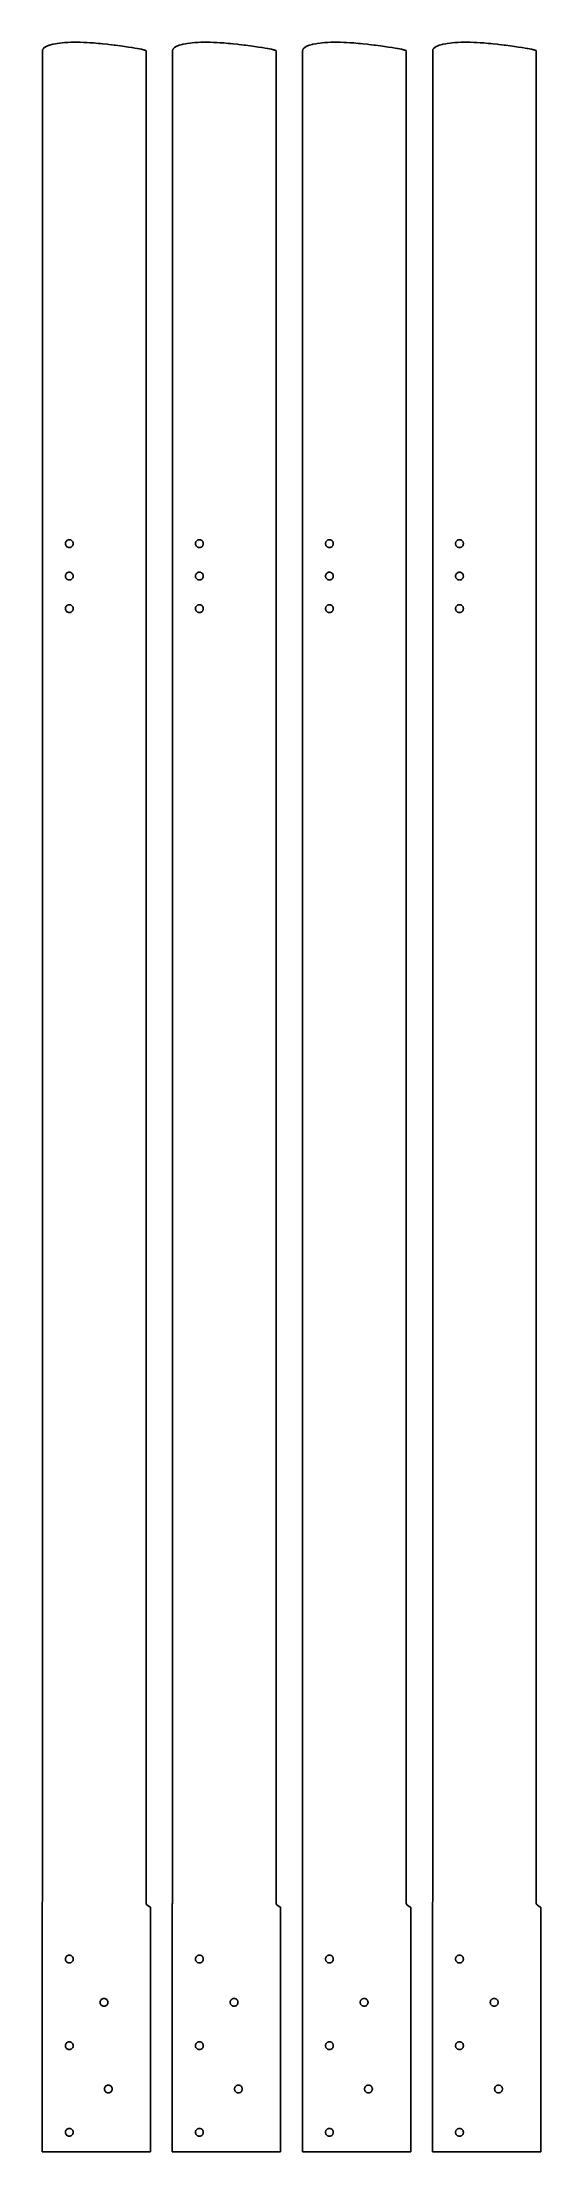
# Model space of a CAD drawing. Header units: metres. Extents: x -115 to 115, y -485 to 489.
import ezdxf

# ---------------------------------------------------------------- set-up
doc = ezdxf.new("R2010")
doc.units = ezdxf.units.M

msp = doc.modelspace()

# ---------------------------------------------------------------- linework, layer by layer
for p, q in [((-112.858, 487.147), (-113.223, 486.99)), ((-111.871, 487.573), (-112.858, 487.147)), ((-111.707, 487.621), (-111.871, 487.573)), ((-110.503, 487.966), (-111.707, 487.621)), ((-110.168, 488.062), (-110.503, 487.966)), ((-108.827, 488.323), (-110.168, 488.062)), ((-108.143, 488.457), (-108.827, 488.323)), ((-106.819, 488.623), (-108.143, 488.457)), ((-105.827, 488.748), (-106.819, 488.623)), ((-104.655, 488.832), (-105.827, 488.748)), ((-103.256, 488.932), (-104.655, 488.832)), ((-101.869, 488.969), (-103.256, 488.932)), ((-100.472, 489.007), (-101.869, 488.969)), ((-99.0158, 488.993), (-100.472, 489.007)), ((-97.5181, 488.979), (-99.0158, 488.993)), ((-95.9229, 488.915), (-97.5181, 488.979)), ((-94.4408, 488.857), (-95.9229, 488.915)), ((-92.9847, 488.762), (-94.4408, 488.857)), ((-91.2886, 488.653), (-92.9847, 488.762)), ((-89.2097, 488.475), (-91.2886, 488.653)), ((-88.1114, 488.381), (-89.2097, 488.475)), ((-87.1122, 488.279), (-88.1114, 488.381)), ((-84.9593, 488.058), (-87.1122, 488.279)), ((-84.3467, 487.987), (-84.9593, 488.058)), ((-81.8819, 487.698), (-84.3467, 487.987)), ((-81.2871, 487.621), (-81.8819, 487.698)), ((-78.9278, 487.308), (-81.2871, 487.621)), ((-77.9806, 487.172), (-78.9278, 487.308)), ((-76.1436, 486.907), (-77.9806, 487.172)), ((-52.858, 487.147), (-53.2234, 486.99)), ((-51.8706, 487.573), (-52.858, 487.147)), ((-51.7066, 487.621), (-51.8706, 487.573)), ((-50.5031, 487.966), (-51.7066, 487.621)), ((-50.1681, 488.062), (-50.5031, 487.966)), ((-48.8273, 488.323), (-50.1681, 488.062)), ((-48.1429, 488.457), (-48.8273, 488.323)), ((-46.8187, 488.623), (-48.1429, 488.457)), ((-45.8268, 488.748), (-46.8187, 488.623)), ((-44.6551, 488.832), (-45.8268, 488.748)), ((-43.2564, 488.932), (-44.6551, 488.832)), ((-41.8695, 488.969), (-43.2564, 488.932)), ((-40.4722, 489.007), (-41.8695, 488.969)), ((-39.0158, 488.993), (-40.4722, 489.007)), ((-37.5181, 488.979), (-39.0158, 488.993)), ((-35.9229, 488.915), (-37.5181, 488.979)), ((-34.4408, 488.857), (-35.9229, 488.915)), ((-32.9847, 488.762), (-34.4408, 488.857)), ((-31.2886, 488.653), (-32.9847, 488.762)), ((-29.2097, 488.475), (-31.2886, 488.653)), ((-28.1114, 488.381), (-29.2097, 488.475)), ((-27.1122, 488.279), (-28.1114, 488.381)), ((-24.9593, 488.058), (-27.1122, 488.279)), ((-24.3467, 487.987), (-24.9593, 488.058)), ((-21.8819, 487.698), (-24.3467, 487.987)), ((-21.2871, 487.621), (-21.8819, 487.698)), ((-18.9278, 487.308), (-21.2871, 487.621)), ((-17.9806, 487.172), (-18.9278, 487.308)), ((-16.1436, 486.907), (-17.9806, 487.172)), ((7.142, 487.147), (6.7766, 486.99)), ((8.1294, 487.573), (7.142, 487.147)), ((8.2934, 487.621), (8.1294, 487.573)), ((9.4969, 487.966), (8.2934, 487.621)), ((9.8319, 488.062), (9.4969, 487.966)), ((11.1727, 488.323), (9.8319, 488.062)), ((11.8571, 488.457), (11.1727, 488.323)), ((13.1813, 488.623), (11.8571, 488.457)), ((14.1732, 488.748), (13.1813, 488.623)), ((15.3449, 488.832), (14.1732, 488.748)), ((16.7436, 488.932), (15.3449, 488.832)), ((18.1305, 488.969), (16.7436, 488.932)), ((19.5278, 489.007), (18.1305, 488.969)), ((20.9842, 488.993), (19.5278, 489.007)), ((22.4819, 488.979), (20.9842, 488.993)), ((24.0771, 488.915), (22.4819, 488.979)), ((25.5592, 488.857), (24.0771, 488.915)), ((27.0153, 488.762), (25.5592, 488.857)), ((28.7114, 488.653), (27.0153, 488.762)), ((30.7903, 488.475), (28.7114, 488.653)), ((31.8886, 488.381), (30.7903, 488.475)), ((32.8878, 488.279), (31.8886, 488.381)), ((35.0407, 488.058), (32.8878, 488.279)), ((35.6533, 487.987), (35.0407, 488.058)), ((38.1181, 487.698), (35.6533, 487.987)), ((38.7129, 487.621), (38.1181, 487.698)), ((41.0722, 487.308), (38.7129, 487.621)), ((42.0194, 487.172), (41.0722, 487.308)), ((43.8564, 486.907), (42.0194, 487.172)), ((67.142, 487.147), (66.7766, 486.99)), ((68.1294, 487.573), (67.142, 487.147)), ((68.2934, 487.621), (68.1294, 487.573)), ((69.4969, 487.966), (68.2934, 487.621)), ((69.8319, 488.062), (69.4969, 487.966)), ((71.1727, 488.323), (69.8319, 488.062)), ((71.8571, 488.457), (71.1727, 488.323)), ((73.1813, 488.623), (71.8571, 488.457)), ((74.1732, 488.748), (73.1813, 488.623)), ((75.3449, 488.832), (74.1732, 488.748)), ((76.7436, 488.932), (75.3449, 488.832)), ((78.1305, 488.969), (76.7436, 488.932)), ((79.5278, 489.007), (78.1305, 488.969)), ((80.9842, 488.993), (79.5278, 489.007)), ((82.4819, 488.979), (80.9842, 488.993)), ((84.0771, 488.915), (82.4819, 488.979)), ((85.5592, 488.857), (84.0771, 488.915)), ((87.0153, 488.762), (85.5592, 488.857)), ((88.7114, 488.653), (87.0153, 488.762)), ((90.7903, 488.475), (88.7114, 488.653)), ((91.8886, 488.381), (90.7903, 488.475)), ((92.8878, 488.279), (91.8886, 488.381)), ((95.0407, 488.058), (92.8878, 488.279)), ((95.6533, 487.987), (95.0407, 488.058)), ((98.1181, 487.698), (95.6533, 487.987)), ((98.7129, 487.621), (98.1181, 487.698)), ((101.072, 487.308), (98.7129, 487.621)), ((102.019, 487.172), (101.072, 487.308)), ((103.856, 486.907), (102.019, 487.172)), ((-114.863, 485.063), (-114.864, 485)), ((-114.864, 485), (-114.864, 485)), ((-114.864, 485), (-114.864, -368.999)), ((-114.86, 485.128), (-114.863, 485.063)), ((-114.854, 485.198), (-114.86, 485.128)), ((-114.845, 485.275), (-114.854, 485.198)), ((-114.832, 485.363), (-114.845, 485.275)), ((-114.814, 485.47), (-114.832, 485.363)), ((-114.801, 485.536), (-114.814, 485.47)), ((-114.757, 485.604), (-114.801, 485.536)), ((-114.736, 485.635), (-114.757, 485.604)), ((-114.629, 485.788), (-114.736, 485.635)), ((-114.552, 485.888), (-114.629, 485.788)), ((-114.42, 486.063), (-114.552, 485.888)), ((-114.371, 486.123), (-114.42, 486.063)), ((-114.205, 486.329), (-114.371, 486.123)), ((-113.902, 486.539), (-114.205, 486.329)), ((-113.223, 486.99), (-113.902, 486.539)), ((-75.2353, 486.767), (-76.1436, 486.907)), ((-73.7595, 486.539), (-75.2353, 486.767)), ((-73.6366, 486.519), (-73.7595, 486.539)), ((-73.5732, 486.509), (-73.6366, 486.519)), ((-72.2044, 486.275), (-73.5732, 486.509)), ((-71.2571, 486.113), (-72.2044, 486.275)), ((-70.9756, 486.063), (-71.2571, 486.113)), ((-70.1356, 485.902), (-70.9756, 486.063)), ((-69.5377, 485.788), (-70.1356, 485.902)), ((-69.2319, 485.725), (-69.5377, 485.788)), ((-68.8083, 485.633), (-69.2319, 485.725)), ((-68.6766, 485.604), (-68.8083, 485.633)), ((-68.3351, 485.522), (-68.6766, 485.604)), ((-68.1153, 485.47), (-68.3351, 485.522)), ((-67.8107, 485.386), (-68.1153, 485.47)), ((-67.7285, 485.363), (-67.8107, 485.386)), ((-67.6893, 485.35), (-67.7285, 485.363)), ((-67.5294, 485.298), (-67.6893, 485.35)), ((-67.4607, 485.275), (-67.5294, 485.298)), ((-67.2987, 485.206), (-67.4607, 485.275)), ((-67.2806, 485.198), (-67.2987, 485.206)), ((-67.2656, 485.189), (-67.2806, 485.198)), ((-67.1624, 485.128), (-67.2656, 485.189)), ((-67.1088, 485.076), (-67.1624, 485.128)), ((-67.0951, 485.063), (-67.1088, 485.076)), ((-67.0904, 485.049), (-67.0951, 485.063)), ((-67.0733, 485), (-67.0904, 485.049)), ((-67.0733, -370.343), (-67.0733, 485)), ((-54.8631, 485.063), (-54.8642, 485)), ((-54.8642, 485), (-54.8642, 485)), ((-54.8642, 485), (-54.8642, -368.999)), ((-54.8598, 485.128), (-54.8631, 485.063)), ((-54.8539, 485.198), (-54.8598, 485.128)), ((-54.845, 485.275), (-54.8539, 485.198)), ((-54.8321, 485.363), (-54.845, 485.275)), ((-54.8137, 485.47), (-54.8321, 485.363)), ((-54.8005, 485.536), (-54.8137, 485.47)), ((-54.7572, 485.604), (-54.8005, 485.536)), ((-54.7359, 485.635), (-54.7572, 485.604)), ((-54.6286, 485.788), (-54.7359, 485.635)), ((-54.5525, 485.888), (-54.6286, 485.788)), ((-54.42, 486.063), (-54.5525, 485.888)), ((-54.3714, 486.123), (-54.42, 486.063)), ((-54.2052, 486.329), (-54.3714, 486.123)), ((-53.9023, 486.539), (-54.2052, 486.329)), ((-53.2234, 486.99), (-53.9023, 486.539)), ((-15.2353, 486.767), (-16.1436, 486.907)), ((-13.7595, 486.539), (-15.2353, 486.767)), ((-13.6366, 486.519), (-13.7595, 486.539)), ((-13.5732, 486.509), (-13.6366, 486.519)), ((-12.2044, 486.275), (-13.5732, 486.509)), ((-11.2571, 486.113), (-12.2044, 486.275)), ((-10.9756, 486.063), (-11.2571, 486.113)), ((-10.1356, 485.902), (-10.9756, 486.063)), ((-9.5377, 485.788), (-10.1356, 485.902)), ((-9.2319, 485.725), (-9.5377, 485.788)), ((-8.8084, 485.633), (-9.2319, 485.725)), ((-8.6766, 485.604), (-8.8084, 485.633)), ((-8.3351, 485.522), (-8.6766, 485.604)), ((-8.1153, 485.47), (-8.3351, 485.522)), ((-7.8107, 485.386), (-8.1153, 485.47)), ((-7.7285, 485.363), (-7.8107, 485.386)), ((-7.6893, 485.35), (-7.7285, 485.363)), ((-7.5294, 485.298), (-7.6893, 485.35)), ((-7.4607, 485.275), (-7.5294, 485.298)), ((-7.2987, 485.206), (-7.4607, 485.275)), ((-7.2806, 485.198), (-7.2987, 485.206)), ((-7.2656, 485.189), (-7.2806, 485.198)), ((-7.1623, 485.128), (-7.2656, 485.189)), ((-7.1088, 485.076), (-7.1623, 485.128)), ((-7.0952, 485.063), (-7.1088, 485.076)), ((-7.0904, 485.049), (-7.0952, 485.063)), ((-7.0733, 485), (-7.0904, 485.049)), ((-7.0733, -370.343), (-7.0733, 485)), ((5.1369, 485.063), (5.1358, 485)), ((5.1358, 485), (5.1358, 485)), ((5.1358, 485), (5.1358, -368.999)), ((5.1402, 485.128), (5.1369, 485.063)), ((5.1461, 485.198), (5.1402, 485.128)), ((5.155, 485.275), (5.1461, 485.198)), ((5.1679, 485.363), (5.155, 485.275)), ((5.1863, 485.47), (5.1679, 485.363)), ((5.1995, 485.536), (5.1863, 485.47)), ((5.2428, 485.604), (5.1995, 485.536)), ((5.2641, 485.635), (5.2428, 485.604)), ((5.3714, 485.788), (5.2641, 485.635)), ((5.4475, 485.888), (5.3714, 485.788)), ((5.58, 486.063), (5.4475, 485.888)), ((5.6286, 486.123), (5.58, 486.063)), ((5.7948, 486.329), (5.6286, 486.123)), ((6.0977, 486.539), (5.7948, 486.329)), ((6.7766, 486.99), (6.0977, 486.539)), ((44.7647, 486.767), (43.8564, 486.907)), ((46.2405, 486.539), (44.7647, 486.767)), ((46.3634, 486.519), (46.2405, 486.539)), ((46.4268, 486.509), (46.3634, 486.519)), ((47.7956, 486.275), (46.4268, 486.509)), ((48.7429, 486.113), (47.7956, 486.275)), ((49.0244, 486.063), (48.7429, 486.113)), ((49.8644, 485.902), (49.0244, 486.063)), ((50.4623, 485.788), (49.8644, 485.902)), ((50.7681, 485.725), (50.4623, 485.788)), ((51.1917, 485.633), (50.7681, 485.725)), ((51.3234, 485.604), (51.1917, 485.633)), ((51.6649, 485.522), (51.3234, 485.604)), ((51.8847, 485.47), (51.6649, 485.522)), ((52.1893, 485.386), (51.8847, 485.47)), ((52.2715, 485.363), (52.1893, 485.386)), ((52.3107, 485.35), (52.2715, 485.363)), ((52.4706, 485.298), (52.3107, 485.35)), ((52.5393, 485.275), (52.4706, 485.298)), ((52.7013, 485.206), (52.5393, 485.275)), ((52.7194, 485.198), (52.7013, 485.206)), ((52.7344, 485.189), (52.7194, 485.198)), ((52.8376, 485.128), (52.7344, 485.189)), ((52.8912, 485.076), (52.8376, 485.128)), ((52.9049, 485.063), (52.8912, 485.076)), ((52.9096, 485.049), (52.9049, 485.063)), ((52.9267, 485), (52.9096, 485.049)), ((52.9267, -370.343), (52.9267, 485)), ((65.1369, 485.063), (65.1358, 485)), ((65.1358, 485), (65.1358, 485)), ((65.1358, 485), (65.1358, -368.999)), ((65.1402, 485.128), (65.1369, 485.063)), ((65.1461, 485.198), (65.1402, 485.128)), ((65.155, 485.275), (65.1461, 485.198)), ((65.1679, 485.363), (65.155, 485.275)), ((65.1863, 485.47), (65.1679, 485.363)), ((65.1995, 485.536), (65.1863, 485.47)), ((65.2428, 485.604), (65.1995, 485.536)), ((65.2641, 485.635), (65.2428, 485.604)), ((65.3714, 485.788), (65.2641, 485.635)), ((65.4475, 485.888), (65.3714, 485.788)), ((65.58, 486.063), (65.4475, 485.888)), ((65.6286, 486.123), (65.58, 486.063)), ((65.7948, 486.329), (65.6286, 486.123)), ((66.0977, 486.539), (65.7948, 486.329)), ((66.7766, 486.99), (66.0977, 486.539)), ((104.765, 486.767), (103.856, 486.907)), ((106.241, 486.539), (104.765, 486.767)), ((106.363, 486.519), (106.241, 486.539)), ((106.427, 486.509), (106.363, 486.519)), ((107.796, 486.275), (106.427, 486.509)), ((108.743, 486.113), (107.796, 486.275)), ((109.024, 486.063), (108.743, 486.113)), ((109.864, 485.902), (109.024, 486.063)), ((110.462, 485.788), (109.864, 485.902)), ((110.768, 485.725), (110.462, 485.788)), ((111.192, 485.633), (110.768, 485.725)), ((111.323, 485.604), (111.192, 485.633)), ((111.665, 485.522), (111.323, 485.604)), ((111.885, 485.47), (111.665, 485.522)), ((112.189, 485.386), (111.885, 485.47)), ((112.271, 485.363), (112.189, 485.386)), ((112.311, 485.35), (112.271, 485.363)), ((112.471, 485.298), (112.311, 485.35)), ((112.539, 485.275), (112.471, 485.298)), ((112.701, 485.206), (112.539, 485.275)), ((112.719, 485.198), (112.701, 485.206)), ((112.734, 485.189), (112.719, 485.198)), ((112.838, 485.128), (112.734, 485.189)), ((112.891, 485.076), (112.838, 485.128)), ((112.905, 485.063), (112.891, 485.076)), ((112.91, 485.049), (112.905, 485.063)), ((112.927, 485), (112.91, 485.049)), ((112.927, -370.343), (112.927, 485)), ((-104.296, 257.613), (-104.268, 257.837)), ((-104.296, 257.387), (-104.296, 257.613)), ((-104.268, 257.163), (-104.296, 257.387)), ((-104.268, 257.837), (-104.212, 258.056)), ((-104.212, 256.944), (-104.268, 257.163)), ((-104.212, 258.056), (-104.129, 258.266)), ((-104.129, 256.734), (-104.212, 256.944)), ((-104.129, 258.266), (-104.02, 258.464)), ((-104.02, 256.536), (-104.129, 256.734)), ((-104.02, 258.464), (-103.887, 258.647)), ((-103.887, 256.353), (-104.02, 256.536)), ((-103.887, 258.647), (-103.732, 258.812)), ((-103.732, 256.188), (-103.887, 256.353)), ((-103.732, 258.812), (-103.558, 258.956)), ((-103.558, 256.044), (-103.732, 256.188)), ((-103.558, 258.956), (-103.367, 259.077)), ((-103.367, 255.923), (-103.558, 256.044)), ((-103.367, 259.077), (-103.163, 259.174)), ((-103.163, 255.826), (-103.367, 255.923)), ((-103.163, 259.174), (-102.948, 259.243)), ((-102.948, 255.757), (-103.163, 255.826)), ((-102.948, 259.243), (-102.726, 259.286)), ((-102.726, 255.714), (-102.948, 255.757)), ((-102.726, 259.286), (-102.5, 259.3)), ((-102.5, 255.7), (-102.726, 255.714)), ((-102.5, 259.3), (-102.274, 259.286)), ((-102.274, 255.714), (-102.5, 255.7)), ((-102.274, 259.286), (-102.052, 259.243)), ((-102.052, 255.757), (-102.274, 255.714)), ((-102.052, 259.243), (-101.837, 259.174)), ((-101.837, 255.826), (-102.052, 255.757)), ((-101.837, 259.174), (-101.633, 259.077)), ((-101.633, 255.923), (-101.837, 255.826)), ((-101.633, 259.077), (-101.442, 258.956)), ((-101.442, 256.044), (-101.633, 255.923)), ((-101.442, 258.956), (-101.268, 258.812)), ((-101.268, 256.188), (-101.442, 256.044)), ((-101.268, 258.812), (-101.113, 258.647)), ((-101.113, 256.353), (-101.268, 256.188)), ((-101.113, 258.647), (-100.98, 258.464)), ((-100.98, 256.536), (-101.113, 256.353)), ((-100.98, 258.464), (-100.871, 258.266)), ((-100.871, 256.734), (-100.98, 256.536)), ((-100.871, 258.266), (-100.788, 258.056)), ((-100.788, 256.944), (-100.871, 256.734)), ((-100.788, 258.056), (-100.732, 257.837)), ((-100.732, 257.163), (-100.788, 256.944)), ((-100.732, 257.837), (-100.704, 257.613)), ((-100.704, 257.387), (-100.732, 257.163)), ((-100.704, 257.613), (-100.704, 257.387)), ((-44.2964, 257.613), (-44.2681, 257.837)), ((-44.2964, 257.387), (-44.2964, 257.613)), ((-44.2681, 257.163), (-44.2964, 257.387)), ((-44.2681, 257.837), (-44.2119, 258.056)), ((-44.2119, 256.944), (-44.2681, 257.163)), ((-44.2119, 258.056), (-44.1287, 258.266)), ((-44.1287, 256.734), (-44.2119, 256.944)), ((-44.1287, 258.266), (-44.0198, 258.464)), ((-44.0198, 256.536), (-44.1287, 256.734)), ((-44.0198, 258.464), (-43.8869, 258.647)), ((-43.8869, 256.353), (-44.0198, 256.536)), ((-43.8869, 258.647), (-43.7322, 258.812)), ((-43.7322, 256.188), (-43.8869, 256.353)), ((-43.7322, 258.812), (-43.558, 258.956)), ((-43.558, 256.044), (-43.7322, 256.188)), ((-43.558, 258.956), (-43.3672, 259.077)), ((-43.3672, 255.923), (-43.558, 256.044)), ((-43.3672, 259.077), (-43.1626, 259.174)), ((-43.1626, 255.826), (-43.3672, 255.923)), ((-43.1626, 259.174), (-42.9476, 259.243)), ((-42.9476, 255.757), (-43.1626, 255.826)), ((-42.9476, 259.243), (-42.7256, 259.286)), ((-42.7256, 255.714), (-42.9476, 255.757)), ((-42.7256, 259.286), (-42.5, 259.3)), ((-42.5, 255.7), (-42.7256, 255.714)), ((-42.5, 259.3), (-42.2744, 259.286)), ((-42.2744, 255.714), (-42.5, 255.7)), ((-42.2744, 259.286), (-42.0524, 259.243)), ((-42.0524, 255.757), (-42.2744, 255.714)), ((-42.0524, 259.243), (-41.8374, 259.174)), ((-41.8374, 255.826), (-42.0524, 255.757)), ((-41.8374, 259.174), (-41.6328, 259.077)), ((-41.6328, 255.923), (-41.8374, 255.826)), ((-41.6328, 259.077), (-41.442, 258.956)), ((-41.442, 256.044), (-41.6328, 255.923)), ((-41.442, 258.956), (-41.2678, 258.812)), ((-41.2678, 256.188), (-41.442, 256.044)), ((-41.2678, 258.812), (-41.1131, 258.647)), ((-41.1131, 256.353), (-41.2678, 256.188)), ((-41.1131, 258.647), (-40.9802, 258.464)), ((-40.9802, 256.536), (-41.1131, 256.353)), ((-40.9802, 258.464), (-40.8713, 258.266)), ((-40.8713, 256.734), (-40.9802, 256.536)), ((-40.8713, 258.266), (-40.7881, 258.056)), ((-40.7881, 256.944), (-40.8713, 256.734)), ((-40.7881, 258.056), (-40.7319, 257.837)), ((-40.7319, 257.163), (-40.7881, 256.944)), ((-40.7319, 257.837), (-40.7036, 257.613)), ((-40.7036, 257.387), (-40.7319, 257.163)), ((-40.7036, 257.613), (-40.7036, 257.387)), ((15.7036, 257.613), (15.7319, 257.837)), ((15.7036, 257.387), (15.7036, 257.613)), ((15.7319, 257.163), (15.7036, 257.387)), ((15.7319, 257.837), (15.7881, 258.056)), ((15.7881, 256.944), (15.7319, 257.163)), ((15.7881, 258.056), (15.8713, 258.266)), ((15.8713, 256.734), (15.7881, 256.944)), ((15.8713, 258.266), (15.9802, 258.464)), ((15.9802, 256.536), (15.8713, 256.734)), ((15.9802, 258.464), (16.1131, 258.647)), ((16.1131, 256.353), (15.9802, 256.536)), ((16.1131, 258.647), (16.2678, 258.812)), ((16.2678, 256.188), (16.1131, 256.353)), ((16.2678, 258.812), (16.442, 258.956)), ((16.442, 256.044), (16.2678, 256.188)), ((16.442, 258.956), (16.6328, 259.077)), ((16.6328, 255.923), (16.442, 256.044)), ((16.6328, 259.077), (16.8374, 259.174)), ((16.8374, 255.826), (16.6328, 255.923)), ((16.8374, 259.174), (17.0524, 259.243)), ((17.0524, 255.757), (16.8374, 255.826)), ((17.0524, 259.243), (17.2744, 259.286)), ((17.2744, 255.714), (17.0524, 255.757)), ((17.2744, 259.286), (17.5, 259.3)), ((17.5, 255.7), (17.2744, 255.714)), ((17.5, 259.3), (17.7256, 259.286)), ((17.7256, 255.714), (17.5, 255.7)), ((17.7256, 259.286), (17.9476, 259.243)), ((17.9476, 255.757), (17.7256, 255.714)), ((17.9476, 259.243), (18.1626, 259.174)), ((18.1626, 255.826), (17.9476, 255.757)), ((18.1626, 259.174), (18.3672, 259.077)), ((18.3672, 255.923), (18.1626, 255.826)), ((18.3672, 259.077), (18.558, 258.956)), ((18.558, 256.044), (18.3672, 255.923)), ((18.558, 258.956), (18.7322, 258.812)), ((18.7322, 256.188), (18.558, 256.044)), ((18.7322, 258.812), (18.8869, 258.647)), ((18.8869, 256.353), (18.7322, 256.188)), ((18.8869, 258.647), (19.0198, 258.464)), ((19.0198, 256.536), (18.8869, 256.353)), ((19.0198, 258.464), (19.1287, 258.266)), ((19.1287, 256.734), (19.0198, 256.536)), ((19.1287, 258.266), (19.2119, 258.056)), ((19.2119, 256.944), (19.1287, 256.734)), ((19.2119, 258.056), (19.2681, 257.837)), ((19.2681, 257.163), (19.2119, 256.944)), ((19.2681, 257.837), (19.2964, 257.613)), ((19.2964, 257.387), (19.2681, 257.163)), ((19.2964, 257.613), (19.2964, 257.387)), ((75.7036, 257.613), (75.7319, 257.837)), ((75.7036, 257.387), (75.7036, 257.613)), ((75.7319, 257.163), (75.7036, 257.387)), ((75.7319, 257.837), (75.7881, 258.056)), ((75.7881, 256.944), (75.7319, 257.163)), ((75.7881, 258.056), (75.8713, 258.266)), ((75.8713, 256.734), (75.7881, 256.944)), ((75.8713, 258.266), (75.9802, 258.464)), ((75.9802, 256.536), (75.8713, 256.734)), ((75.9802, 258.464), (76.1131, 258.647)), ((76.1131, 256.353), (75.9802, 256.536)), ((76.1131, 258.647), (76.2678, 258.812)), ((76.2678, 256.188), (76.1131, 256.353)), ((76.2678, 258.812), (76.442, 258.956)), ((76.442, 256.044), (76.2678, 256.188)), ((76.442, 258.956), (76.6328, 259.077)), ((76.6328, 255.923), (76.442, 256.044)), ((76.6328, 259.077), (76.8374, 259.174)), ((76.8374, 255.826), (76.6328, 255.923)), ((76.8374, 259.174), (77.0524, 259.243)), ((77.0524, 255.757), (76.8374, 255.826)), ((77.0524, 259.243), (77.2744, 259.286)), ((77.2744, 255.714), (77.0524, 255.757)), ((77.2744, 259.286), (77.5, 259.3)), ((77.5, 255.7), (77.2744, 255.714)), ((77.5, 259.3), (77.7256, 259.286)), ((77.7256, 255.714), (77.5, 255.7)), ((77.7256, 259.286), (77.9476, 259.243)), ((77.9476, 255.757), (77.7256, 255.714)), ((77.9476, 259.243), (78.1626, 259.174)), ((78.1626, 255.826), (77.9476, 255.757)), ((78.1626, 259.174), (78.3672, 259.077)), ((78.3672, 255.923), (78.1626, 255.826)), ((78.3672, 259.077), (78.558, 258.956)), ((78.558, 256.044), (78.3672, 255.923)), ((78.558, 258.956), (78.7322, 258.812)), ((78.7322, 256.188), (78.558, 256.044)), ((78.7322, 258.812), (78.8869, 258.647)), ((78.8869, 256.353), (78.7322, 256.188)), ((78.8869, 258.647), (79.0198, 258.464)), ((79.0198, 256.536), (78.8869, 256.353)), ((79.0198, 258.464), (79.1287, 258.266)), ((79.1287, 256.734), (79.0198, 256.536)), ((79.1287, 258.266), (79.2119, 258.056)), ((79.2119, 256.944), (79.1287, 256.734)), ((79.2119, 258.056), (79.2681, 257.837)), ((79.2681, 257.163), (79.2119, 256.944)), ((79.2681, 257.837), (79.2964, 257.613)), ((79.2964, 257.387), (79.2681, 257.163)), ((79.2964, 257.613), (79.2964, 257.387)), ((-104.02, 243.464), (-103.887, 243.647)), ((-103.887, 243.647), (-103.732, 243.812)), ((-103.732, 243.812), (-103.558, 243.956)), ((-103.558, 243.956), (-103.367, 244.077)), ((-103.367, 244.077), (-103.163, 244.174)), ((-103.163, 244.174), (-102.948, 244.243)), ((-102.948, 244.243), (-102.726, 244.286)), ((-102.726, 244.286), (-102.5, 244.3)), ((-102.5, 244.3), (-102.274, 244.286)), ((-102.274, 244.286), (-102.052, 244.243)), ((-102.052, 244.243), (-101.837, 244.174)), ((-101.837, 244.174), (-101.633, 244.077)), ((-101.633, 244.077), (-101.442, 243.956)), ((-101.442, 243.956), (-101.268, 243.812)), ((-101.268, 243.812), (-101.113, 243.647)), ((-101.113, 243.647), (-100.98, 243.464)), ((-44.0198, 243.464), (-43.8869, 243.647)), ((-43.8869, 243.647), (-43.7322, 243.812)), ((-43.7322, 243.812), (-43.558, 243.956)), ((-43.558, 243.956), (-43.3672, 244.077)), ((-43.3672, 244.077), (-43.1626, 244.174)), ((-43.1626, 244.174), (-42.9476, 244.243)), ((-42.9476, 244.243), (-42.7256, 244.286)), ((-42.7256, 244.286), (-42.5, 244.3)), ((-42.5, 244.3), (-42.2744, 244.286)), ((-42.2744, 244.286), (-42.0524, 244.243)), ((-42.0524, 244.243), (-41.8374, 244.174)), ((-41.8374, 244.174), (-41.6328, 244.077)), ((-41.6328, 244.077), (-41.442, 243.956)), ((-41.442, 243.956), (-41.2678, 243.812)), ((-41.2678, 243.812), (-41.1131, 243.647)), ((-41.1131, 243.647), (-40.9802, 243.464)), ((15.9802, 243.464), (16.1131, 243.647)), ((16.1131, 243.647), (16.2678, 243.812)), ((16.2678, 243.812), (16.442, 243.956)), ((16.442, 243.956), (16.6328, 244.077)), ((16.6328, 244.077), (16.8374, 244.174)), ((16.8374, 244.174), (17.0524, 244.243)), ((17.0524, 244.243), (17.2744, 244.286)), ((17.2744, 244.286), (17.5, 244.3)), ((17.5, 244.3), (17.7256, 244.286)), ((17.7256, 244.286), (17.9476, 244.243)), ((17.9476, 244.243), (18.1626, 244.174)), ((18.1626, 244.174), (18.3672, 244.077)), ((18.3672, 244.077), (18.558, 243.956)), ((18.558, 243.956), (18.7322, 243.812)), ((18.7322, 243.812), (18.8869, 243.647)), ((18.8869, 243.647), (19.0198, 243.464)), ((75.9802, 243.464), (76.1131, 243.647)), ((76.1131, 243.647), (76.2678, 243.812)), ((76.2678, 243.812), (76.442, 243.956)), ((76.442, 243.956), (76.6328, 244.077)), ((76.6328, 244.077), (76.8374, 244.174)), ((76.8374, 244.174), (77.0524, 244.243)), ((77.0524, 244.243), (77.2744, 244.286)), ((77.2744, 244.286), (77.5, 244.3)), ((77.5, 244.3), (77.7256, 244.286)), ((77.7256, 244.286), (77.9476, 244.243)), ((77.9476, 244.243), (78.1626, 244.174)), ((78.1626, 244.174), (78.3672, 244.077)), ((78.3672, 244.077), (78.558, 243.956)), ((78.558, 243.956), (78.7322, 243.812)), ((78.7322, 243.812), (78.8869, 243.647)), ((78.8869, 243.647), (79.0198, 243.464)), ((-104.296, 242.613), (-104.268, 242.837)), ((-104.296, 242.387), (-104.296, 242.613)), ((-104.268, 242.163), (-104.296, 242.387)), ((-104.268, 242.837), (-104.212, 243.056)), ((-104.212, 241.944), (-104.268, 242.163)), ((-104.212, 243.056), (-104.129, 243.266)), ((-104.129, 241.734), (-104.212, 241.944)), ((-104.129, 243.266), (-104.02, 243.464)), ((-104.02, 241.536), (-104.129, 241.734)), ((-103.887, 241.353), (-104.02, 241.536)), ((-103.732, 241.188), (-103.887, 241.353)), ((-103.558, 241.044), (-103.732, 241.188)), ((-103.367, 240.923), (-103.558, 241.044)), ((-103.163, 240.826), (-103.367, 240.923)), ((-102.948, 240.757), (-103.163, 240.826)), ((-102.726, 240.714), (-102.948, 240.757)), ((-102.5, 240.7), (-102.726, 240.714)), ((-102.274, 240.714), (-102.5, 240.7)), ((-102.052, 240.757), (-102.274, 240.714)), ((-101.837, 240.826), (-102.052, 240.757)), ((-101.633, 240.923), (-101.837, 240.826)), ((-101.442, 241.044), (-101.633, 240.923)), ((-101.268, 241.188), (-101.442, 241.044)), ((-101.113, 241.353), (-101.268, 241.188)), ((-100.98, 241.536), (-101.113, 241.353)), ((-100.98, 243.464), (-100.871, 243.266)), ((-100.871, 241.734), (-100.98, 241.536)), ((-100.871, 243.266), (-100.788, 243.056)), ((-100.788, 241.944), (-100.871, 241.734)), ((-100.788, 243.056), (-100.732, 242.837)), ((-100.732, 242.163), (-100.788, 241.944)), ((-100.732, 242.837), (-100.704, 242.613)), ((-100.704, 242.387), (-100.732, 242.163)), ((-100.704, 242.613), (-100.704, 242.387)), ((-44.2964, 242.613), (-44.2681, 242.837)), ((-44.2964, 242.387), (-44.2964, 242.613)), ((-44.2681, 242.163), (-44.2964, 242.387)), ((-44.2681, 242.837), (-44.2119, 243.056)), ((-44.2119, 241.944), (-44.2681, 242.163)), ((-44.2119, 243.056), (-44.1287, 243.266)), ((-44.1287, 241.734), (-44.2119, 241.944)), ((-44.1287, 243.266), (-44.0198, 243.464)), ((-44.0198, 241.536), (-44.1287, 241.734)), ((-43.8869, 241.353), (-44.0198, 241.536)), ((-43.7322, 241.188), (-43.8869, 241.353)), ((-43.558, 241.044), (-43.7322, 241.188)), ((-43.3672, 240.923), (-43.558, 241.044)), ((-43.1626, 240.826), (-43.3672, 240.923)), ((-42.9476, 240.757), (-43.1626, 240.826)), ((-42.7256, 240.714), (-42.9476, 240.757)), ((-42.5, 240.7), (-42.7256, 240.714)), ((-42.2744, 240.714), (-42.5, 240.7)), ((-42.0524, 240.757), (-42.2744, 240.714)), ((-41.8374, 240.826), (-42.0524, 240.757)), ((-41.6328, 240.923), (-41.8374, 240.826)), ((-41.442, 241.044), (-41.6328, 240.923)), ((-41.2678, 241.188), (-41.442, 241.044)), ((-41.1131, 241.353), (-41.2678, 241.188)), ((-40.9802, 241.536), (-41.1131, 241.353)), ((-40.9802, 243.464), (-40.8713, 243.266)), ((-40.8713, 241.734), (-40.9802, 241.536)), ((-40.8713, 243.266), (-40.7881, 243.056)), ((-40.7881, 241.944), (-40.8713, 241.734)), ((-40.7881, 243.056), (-40.7319, 242.837)), ((-40.7319, 242.163), (-40.7881, 241.944)), ((-40.7319, 242.837), (-40.7036, 242.613)), ((-40.7036, 242.387), (-40.7319, 242.163)), ((-40.7036, 242.613), (-40.7036, 242.387)), ((15.7036, 242.613), (15.7319, 242.837)), ((15.7036, 242.387), (15.7036, 242.613)), ((15.7319, 242.163), (15.7036, 242.387)), ((15.7319, 242.837), (15.7881, 243.056)), ((15.7881, 241.944), (15.7319, 242.163)), ((15.7881, 243.056), (15.8713, 243.266)), ((15.8713, 241.734), (15.7881, 241.944)), ((15.8713, 243.266), (15.9802, 243.464)), ((15.9802, 241.536), (15.8713, 241.734)), ((16.1131, 241.353), (15.9802, 241.536)), ((16.2678, 241.188), (16.1131, 241.353)), ((16.442, 241.044), (16.2678, 241.188)), ((16.6328, 240.923), (16.442, 241.044)), ((16.8374, 240.826), (16.6328, 240.923)), ((17.0524, 240.757), (16.8374, 240.826)), ((17.2744, 240.714), (17.0524, 240.757)), ((17.5, 240.7), (17.2744, 240.714)), ((17.7256, 240.714), (17.5, 240.7)), ((17.9476, 240.757), (17.7256, 240.714)), ((18.1626, 240.826), (17.9476, 240.757)), ((18.3672, 240.923), (18.1626, 240.826)), ((18.558, 241.044), (18.3672, 240.923)), ((18.7322, 241.188), (18.558, 241.044)), ((18.8869, 241.353), (18.7322, 241.188)), ((19.0198, 241.536), (18.8869, 241.353)), ((19.0198, 243.464), (19.1287, 243.266)), ((19.1287, 241.734), (19.0198, 241.536)), ((19.1287, 243.266), (19.2119, 243.056)), ((19.2119, 241.944), (19.1287, 241.734)), ((19.2119, 243.056), (19.2681, 242.837)), ((19.2681, 242.163), (19.2119, 241.944)), ((19.2681, 242.837), (19.2964, 242.613)), ((19.2964, 242.387), (19.2681, 242.163)), ((19.2964, 242.613), (19.2964, 242.387)), ((75.7036, 242.613), (75.7319, 242.837)), ((75.7036, 242.387), (75.7036, 242.613)), ((75.7319, 242.163), (75.7036, 242.387)), ((75.7319, 242.837), (75.7881, 243.056)), ((75.7881, 241.944), (75.7319, 242.163)), ((75.7881, 243.056), (75.8713, 243.266)), ((75.8713, 241.734), (75.7881, 241.944)), ((75.8713, 243.266), (75.9802, 243.464)), ((75.9802, 241.536), (75.8713, 241.734)), ((76.1131, 241.353), (75.9802, 241.536)), ((76.2678, 241.188), (76.1131, 241.353)), ((76.442, 241.044), (76.2678, 241.188)), ((76.6328, 240.923), (76.442, 241.044)), ((76.8374, 240.826), (76.6328, 240.923)), ((77.0524, 240.757), (76.8374, 240.826)), ((77.2744, 240.714), (77.0524, 240.757)), ((77.5, 240.7), (77.2744, 240.714)), ((77.7256, 240.714), (77.5, 240.7)), ((77.9476, 240.757), (77.7256, 240.714)), ((78.1626, 240.826), (77.9476, 240.757)), ((78.3672, 240.923), (78.1626, 240.826)), ((78.558, 241.044), (78.3672, 240.923)), ((78.7322, 241.188), (78.558, 241.044)), ((78.8869, 241.353), (78.7322, 241.188)), ((79.0198, 241.536), (78.8869, 241.353)), ((79.0198, 243.464), (79.1287, 243.266)), ((79.1287, 241.734), (79.0198, 241.536)), ((79.1287, 243.266), (79.2119, 243.056)), ((79.2119, 241.944), (79.1287, 241.734)), ((79.2119, 243.056), (79.2681, 242.837)), ((79.2681, 242.163), (79.2119, 241.944)), ((79.2681, 242.837), (79.2964, 242.613)), ((79.2964, 242.387), (79.2681, 242.163)), ((79.2964, 242.613), (79.2964, 242.387)), ((-104.296, 227.613), (-104.268, 227.837)), ((-104.296, 227.387), (-104.296, 227.613)), ((-104.268, 227.163), (-104.296, 227.387)), ((-104.268, 227.837), (-104.212, 228.056)), ((-104.212, 226.944), (-104.268, 227.163)), ((-104.212, 228.056), (-104.129, 228.266)), ((-104.129, 226.734), (-104.212, 226.944)), ((-104.129, 228.266), (-104.02, 228.464)), ((-104.02, 226.536), (-104.129, 226.734)), ((-104.02, 228.464), (-103.887, 228.647)), ((-103.887, 226.353), (-104.02, 226.536)), ((-103.887, 228.647), (-103.732, 228.812)), ((-103.732, 226.188), (-103.887, 226.353)), ((-103.732, 228.812), (-103.558, 228.956)), ((-103.558, 226.044), (-103.732, 226.188)), ((-103.558, 228.956), (-103.367, 229.077)), ((-103.367, 225.923), (-103.558, 226.044)), ((-103.367, 229.077), (-103.163, 229.174)), ((-103.163, 225.826), (-103.367, 225.923)), ((-103.163, 229.174), (-102.948, 229.243)), ((-102.948, 225.757), (-103.163, 225.826)), ((-102.948, 229.243), (-102.726, 229.286)), ((-102.726, 225.714), (-102.948, 225.757)), ((-102.726, 229.286), (-102.5, 229.3)), ((-102.5, 225.7), (-102.726, 225.714)), ((-102.5, 229.3), (-102.274, 229.286)), ((-102.274, 225.714), (-102.5, 225.7)), ((-102.274, 229.286), (-102.052, 229.243)), ((-102.052, 225.757), (-102.274, 225.714)), ((-102.052, 229.243), (-101.837, 229.174)), ((-101.837, 225.826), (-102.052, 225.757)), ((-101.837, 229.174), (-101.633, 229.077)), ((-101.633, 225.923), (-101.837, 225.826)), ((-101.633, 229.077), (-101.442, 228.956)), ((-101.442, 226.044), (-101.633, 225.923)), ((-101.442, 228.956), (-101.268, 228.812)), ((-101.268, 226.188), (-101.442, 226.044)), ((-101.268, 228.812), (-101.113, 228.647)), ((-101.113, 226.353), (-101.268, 226.188)), ((-101.113, 228.647), (-100.98, 228.464)), ((-100.98, 226.536), (-101.113, 226.353)), ((-100.98, 228.464), (-100.871, 228.266)), ((-100.871, 226.734), (-100.98, 226.536)), ((-100.871, 228.266), (-100.788, 228.056)), ((-100.788, 226.944), (-100.871, 226.734)), ((-100.788, 228.056), (-100.732, 227.837)), ((-100.732, 227.163), (-100.788, 226.944)), ((-100.732, 227.837), (-100.704, 227.613)), ((-100.704, 227.387), (-100.732, 227.163)), ((-100.704, 227.613), (-100.704, 227.387)), ((-44.2964, 227.613), (-44.2681, 227.837)), ((-44.2964, 227.387), (-44.2964, 227.613)), ((-44.2681, 227.163), (-44.2964, 227.387)), ((-44.2681, 227.837), (-44.2119, 228.056)), ((-44.2119, 226.944), (-44.2681, 227.163)), ((-44.2119, 228.056), (-44.1287, 228.266)), ((-44.1287, 226.734), (-44.2119, 226.944)), ((-44.1287, 228.266), (-44.0198, 228.464)), ((-44.0198, 226.536), (-44.1287, 226.734)), ((-44.0198, 228.464), (-43.8869, 228.647)), ((-43.8869, 226.353), (-44.0198, 226.536)), ((-43.8869, 228.647), (-43.7322, 228.812)), ((-43.7322, 226.188), (-43.8869, 226.353)), ((-43.7322, 228.812), (-43.558, 228.956)), ((-43.558, 226.044), (-43.7322, 226.188)), ((-43.558, 228.956), (-43.3672, 229.077)), ((-43.3672, 225.923), (-43.558, 226.044)), ((-43.3672, 229.077), (-43.1626, 229.174)), ((-43.1626, 225.826), (-43.3672, 225.923)), ((-43.1626, 229.174), (-42.9476, 229.243)), ((-42.9476, 225.757), (-43.1626, 225.826)), ((-42.9476, 229.243), (-42.7256, 229.286)), ((-42.7256, 225.714), (-42.9476, 225.757)), ((-42.7256, 229.286), (-42.5, 229.3)), ((-42.5, 225.7), (-42.7256, 225.714)), ((-42.5, 229.3), (-42.2744, 229.286)), ((-42.2744, 225.714), (-42.5, 225.7)), ((-42.2744, 229.286), (-42.0524, 229.243)), ((-42.0524, 225.757), (-42.2744, 225.714)), ((-42.0524, 229.243), (-41.8374, 229.174)), ((-41.8374, 225.826), (-42.0524, 225.757)), ((-41.8374, 229.174), (-41.6328, 229.077)), ((-41.6328, 225.923), (-41.8374, 225.826)), ((-41.6328, 229.077), (-41.442, 228.956)), ((-41.442, 226.044), (-41.6328, 225.923)), ((-41.442, 228.956), (-41.2678, 228.812)), ((-41.2678, 226.188), (-41.442, 226.044)), ((-41.2678, 228.812), (-41.1131, 228.647)), ((-41.1131, 226.353), (-41.2678, 226.188)), ((-41.1131, 228.647), (-40.9802, 228.464)), ((-40.9802, 226.536), (-41.1131, 226.353)), ((-40.9802, 228.464), (-40.8713, 228.266)), ((-40.8713, 226.734), (-40.9802, 226.536)), ((-40.8713, 228.266), (-40.7881, 228.056)), ((-40.7881, 226.944), (-40.8713, 226.734)), ((-40.7881, 228.056), (-40.7319, 227.837)), ((-40.7319, 227.163), (-40.7881, 226.944)), ((-40.7319, 227.837), (-40.7036, 227.613)), ((-40.7036, 227.387), (-40.7319, 227.163)), ((-40.7036, 227.613), (-40.7036, 227.387)), ((15.7036, 227.613), (15.7319, 227.837)), ((15.7036, 227.387), (15.7036, 227.613)), ((15.7319, 227.163), (15.7036, 227.387)), ((15.7319, 227.837), (15.7881, 228.056)), ((15.7881, 226.944), (15.7319, 227.163)), ((15.7881, 228.056), (15.8713, 228.266)), ((15.8713, 226.734), (15.7881, 226.944)), ((15.8713, 228.266), (15.9802, 228.464)), ((15.9802, 226.536), (15.8713, 226.734)), ((15.9802, 228.464), (16.1131, 228.647)), ((16.1131, 226.353), (15.9802, 226.536)), ((16.1131, 228.647), (16.2678, 228.812)), ((16.2678, 226.188), (16.1131, 226.353)), ((16.2678, 228.812), (16.442, 228.956)), ((16.442, 226.044), (16.2678, 226.188)), ((16.442, 228.956), (16.6328, 229.077)), ((16.6328, 225.923), (16.442, 226.044)), ((16.6328, 229.077), (16.8374, 229.174)), ((16.8374, 225.826), (16.6328, 225.923)), ((16.8374, 229.174), (17.0524, 229.243)), ((17.0524, 225.757), (16.8374, 225.826)), ((17.0524, 229.243), (17.2744, 229.286)), ((17.2744, 225.714), (17.0524, 225.757)), ((17.2744, 229.286), (17.5, 229.3)), ((17.5, 225.7), (17.2744, 225.714)), ((17.5, 229.3), (17.7256, 229.286)), ((17.7256, 225.714), (17.5, 225.7)), ((17.7256, 229.286), (17.9476, 229.243)), ((17.9476, 225.757), (17.7256, 225.714)), ((17.9476, 229.243), (18.1626, 229.174)), ((18.1626, 225.826), (17.9476, 225.757)), ((18.1626, 229.174), (18.3672, 229.077)), ((18.3672, 225.923), (18.1626, 225.826)), ((18.3672, 229.077), (18.558, 228.956)), ((18.558, 226.044), (18.3672, 225.923)), ((18.558, 228.956), (18.7322, 228.812)), ((18.7322, 226.188), (18.558, 226.044)), ((18.7322, 228.812), (18.8869, 228.647)), ((18.8869, 226.353), (18.7322, 226.188)), ((18.8869, 228.647), (19.0198, 228.464)), ((19.0198, 226.536), (18.8869, 226.353)), ((19.0198, 228.464), (19.1287, 228.266)), ((19.1287, 226.734), (19.0198, 226.536)), ((19.1287, 228.266), (19.2119, 228.056)), ((19.2119, 226.944), (19.1287, 226.734)), ((19.2119, 228.056), (19.2681, 227.837)), ((19.2681, 227.163), (19.2119, 226.944)), ((19.2681, 227.837), (19.2964, 227.613)), ((19.2964, 227.387), (19.2681, 227.163)), ((19.2964, 227.613), (19.2964, 227.387)), ((75.7036, 227.613), (75.7319, 227.837)), ((75.7036, 227.387), (75.7036, 227.613)), ((75.7319, 227.163), (75.7036, 227.387)), ((75.7319, 227.837), (75.7881, 228.056)), ((75.7881, 226.944), (75.7319, 227.163)), ((75.7881, 228.056), (75.8713, 228.266)), ((75.8713, 226.734), (75.7881, 226.944)), ((75.8713, 228.266), (75.9802, 228.464)), ((75.9802, 226.536), (75.8713, 226.734)), ((75.9802, 228.464), (76.1131, 228.647)), ((76.1131, 226.353), (75.9802, 226.536)), ((76.1131, 228.647), (76.2678, 228.812)), ((76.2678, 226.188), (76.1131, 226.353)), ((76.2678, 228.812), (76.442, 228.956)), ((76.442, 226.044), (76.2678, 226.188)), ((76.442, 228.956), (76.6328, 229.077)), ((76.6328, 225.923), (76.442, 226.044)), ((76.6328, 229.077), (76.8374, 229.174)), ((76.8374, 225.826), (76.6328, 225.923)), ((76.8374, 229.174), (77.0524, 229.243)), ((77.0524, 225.757), (76.8374, 225.826)), ((77.0524, 229.243), (77.2744, 229.286)), ((77.2744, 225.714), (77.0524, 225.757)), ((77.2744, 229.286), (77.5, 229.3)), ((77.5, 225.7), (77.2744, 225.714)), ((77.5, 229.3), (77.7256, 229.286)), ((77.7256, 225.714), (77.5, 225.7)), ((77.7256, 229.286), (77.9476, 229.243)), ((77.9476, 225.757), (77.7256, 225.714)), ((77.9476, 229.243), (78.1626, 229.174)), ((78.1626, 225.826), (77.9476, 225.757)), ((78.1626, 229.174), (78.3672, 229.077)), ((78.3672, 225.923), (78.1626, 225.826)), ((78.3672, 229.077), (78.558, 228.956)), ((78.558, 226.044), (78.3672, 225.923)), ((78.558, 228.956), (78.7322, 228.812)), ((78.7322, 226.188), (78.558, 226.044)), ((78.7322, 228.812), (78.8869, 228.647)), ((78.8869, 226.353), (78.7322, 226.188)), ((78.8869, 228.647), (79.0198, 228.464)), ((79.0198, 226.536), (78.8869, 226.353)), ((79.0198, 228.464), (79.1287, 228.266)), ((79.1287, 226.734), (79.0198, 226.536)), ((79.1287, 228.266), (79.2119, 228.056)), ((79.2119, 226.944), (79.1287, 226.734)), ((79.2119, 228.056), (79.2681, 227.837)), ((79.2681, 227.163), (79.2119, 226.944)), ((79.2681, 227.837), (79.2964, 227.613)), ((79.2964, 227.387), (79.2681, 227.163)), ((79.2964, 227.613), (79.2964, 227.387)), ((-114.866, -368.999), (-114.966, -370.227)), ((-114.864, -368.999), (-114.866, -368.999)), ((-54.8662, -368.999), (-54.9661, -370.227)), ((-54.8642, -368.999), (-54.8662, -368.999)), ((5.1338, -368.999), (5.0339, -370.227)), ((5.1358, -368.999), (5.1338, -368.999)), ((65.1338, -368.999), (65.0339, -370.227)), ((65.1358, -368.999), (65.1338, -368.999)), ((-114.966, -370.227), (-115, -370.644)), ((-115, -370.644), (-115, -485)), ((-66.8496, -370.853), (-67.0733, -370.343)), ((-66.7223, -370.943), (-66.8496, -370.853)), ((-65.716, -371.671), (-66.7223, -370.943)), ((-65.1053, -372.121), (-65.716, -371.671)), ((-65, -372.2), (-65.1053, -372.121)), ((-65, -485), (-65, -372.2)), ((-54.9661, -370.227), (-55, -370.644)), ((-55, -370.644), (-55, -485)), ((-6.8496, -370.853), (-7.0733, -370.343)), ((-6.7223, -370.943), (-6.8496, -370.853)), ((-5.716, -371.671), (-6.7223, -370.943)), ((-5.1053, -372.121), (-5.716, -371.671)), ((-5, -372.2), (-5.1053, -372.121)), ((-5, -485), (-5, -372.2)), ((5.0339, -370.227), (5, -370.644)), ((5, -370.644), (5, -485)), ((53.1504, -370.853), (52.9267, -370.343)), ((53.2777, -370.943), (53.1504, -370.853)), ((54.284, -371.671), (53.2777, -370.943)), ((54.8947, -372.121), (54.284, -371.671)), ((55, -372.2), (54.8947, -372.121)), ((55, -485), (55, -372.2)), ((65.0339, -370.227), (65, -370.644)), ((65, -370.644), (65, -485)), ((113.15, -370.853), (112.927, -370.343)), ((113.278, -370.943), (113.15, -370.853)), ((114.284, -371.671), (113.278, -370.943)), ((114.895, -372.121), (114.284, -371.671)), ((115, -372.2), (114.895, -372.121)), ((115, -485), (115, -372.2)), ((-104.296, -395.887), (-104.268, -395.663)), ((-104.296, -396.113), (-104.296, -395.887)), ((-104.268, -396.337), (-104.296, -396.113)), ((-104.268, -395.663), (-104.212, -395.444)), ((-104.212, -396.556), (-104.268, -396.337)), ((-104.212, -395.444), (-104.129, -395.234)), ((-104.129, -396.766), (-104.212, -396.556)), ((-104.129, -395.234), (-104.02, -395.036)), ((-104.02, -396.964), (-104.129, -396.766)), ((-104.02, -395.036), (-103.887, -394.853)), ((-103.887, -397.147), (-104.02, -396.964)), ((-103.887, -394.853), (-103.732, -394.688)), ((-103.732, -397.312), (-103.887, -397.147)), ((-103.732, -394.688), (-103.558, -394.544)), ((-103.558, -397.456), (-103.732, -397.312)), ((-103.558, -394.544), (-103.367, -394.423)), ((-103.367, -397.577), (-103.558, -397.456)), ((-103.367, -394.423), (-103.163, -394.326)), ((-103.163, -397.674), (-103.367, -397.577)), ((-103.163, -394.326), (-102.948, -394.257)), ((-102.948, -397.743), (-103.163, -397.674)), ((-102.948, -394.257), (-102.726, -394.214)), ((-102.726, -397.786), (-102.948, -397.743)), ((-102.726, -394.214), (-102.5, -394.2)), ((-102.5, -397.8), (-102.726, -397.786)), ((-102.5, -394.2), (-102.274, -394.214)), ((-102.274, -397.786), (-102.5, -397.8)), ((-102.274, -394.214), (-102.052, -394.257)), ((-102.052, -397.743), (-102.274, -397.786)), ((-102.052, -394.257), (-101.837, -394.326)), ((-101.837, -397.674), (-102.052, -397.743)), ((-101.837, -394.326), (-101.633, -394.423)), ((-101.633, -397.577), (-101.837, -397.674)), ((-101.633, -394.423), (-101.442, -394.544)), ((-101.442, -397.456), (-101.633, -397.577)), ((-101.442, -394.544), (-101.268, -394.688)), ((-101.268, -397.312), (-101.442, -397.456)), ((-101.268, -394.688), (-101.113, -394.853)), ((-101.113, -397.147), (-101.268, -397.312)), ((-101.113, -394.853), (-100.98, -395.036)), ((-100.98, -396.964), (-101.113, -397.147)), ((-100.98, -395.036), (-100.871, -395.234)), ((-100.871, -396.766), (-100.98, -396.964)), ((-100.871, -395.234), (-100.788, -395.444)), ((-100.788, -396.556), (-100.871, -396.766)), ((-100.788, -395.444), (-100.732, -395.663)), ((-100.732, -396.337), (-100.788, -396.556)), ((-100.732, -395.663), (-100.704, -395.887)), ((-100.704, -396.113), (-100.732, -396.337)), ((-100.704, -395.887), (-100.704, -396.113)), ((-44.2964, -395.887), (-44.2681, -395.663)), ((-44.2964, -396.113), (-44.2964, -395.887)), ((-44.2681, -396.337), (-44.2964, -396.113)), ((-44.2681, -395.663), (-44.2119, -395.444)), ((-44.2119, -396.556), (-44.2681, -396.337)), ((-44.2119, -395.444), (-44.1287, -395.234)), ((-44.1287, -396.766), (-44.2119, -396.556)), ((-44.1287, -395.234), (-44.0198, -395.036)), ((-44.0198, -396.964), (-44.1287, -396.766)), ((-44.0198, -395.036), (-43.8869, -394.853)), ((-43.8869, -397.147), (-44.0198, -396.964)), ((-43.8869, -394.853), (-43.7322, -394.688)), ((-43.7322, -397.312), (-43.8869, -397.147)), ((-43.7322, -394.688), (-43.558, -394.544)), ((-43.558, -397.456), (-43.7322, -397.312)), ((-43.558, -394.544), (-43.3672, -394.423)), ((-43.3672, -397.577), (-43.558, -397.456)), ((-43.3672, -394.423), (-43.1626, -394.326)), ((-43.1626, -397.674), (-43.3672, -397.577)), ((-43.1626, -394.326), (-42.9476, -394.257)), ((-42.9476, -397.743), (-43.1626, -397.674)), ((-42.9476, -394.257), (-42.7256, -394.214)), ((-42.7256, -397.786), (-42.9476, -397.743)), ((-42.7256, -394.214), (-42.5, -394.2)), ((-42.5, -397.8), (-42.7256, -397.786)), ((-42.5, -394.2), (-42.2744, -394.214)), ((-42.2744, -397.786), (-42.5, -397.8)), ((-42.2744, -394.214), (-42.0524, -394.257)), ((-42.0524, -397.743), (-42.2744, -397.786)), ((-42.0524, -394.257), (-41.8374, -394.326)), ((-41.8374, -397.674), (-42.0524, -397.743)), ((-41.8374, -394.326), (-41.6328, -394.423)), ((-41.6328, -397.577), (-41.8374, -397.674)), ((-41.6328, -394.423), (-41.442, -394.544)), ((-41.442, -397.456), (-41.6328, -397.577)), ((-41.442, -394.544), (-41.2678, -394.688)), ((-41.2678, -397.312), (-41.442, -397.456)), ((-41.2678, -394.688), (-41.1131, -394.853)), ((-41.1131, -397.147), (-41.2678, -397.312)), ((-41.1131, -394.853), (-40.9802, -395.036)), ((-40.9802, -396.964), (-41.1131, -397.147)), ((-40.9802, -395.036), (-40.8713, -395.234)), ((-40.8713, -396.766), (-40.9802, -396.964)), ((-40.8713, -395.234), (-40.7881, -395.444)), ((-40.7881, -396.556), (-40.8713, -396.766)), ((-40.7881, -395.444), (-40.7319, -395.663)), ((-40.7319, -396.337), (-40.7881, -396.556)), ((-40.7319, -395.663), (-40.7036, -395.887)), ((-40.7036, -396.113), (-40.7319, -396.337)), ((-40.7036, -395.887), (-40.7036, -396.113)), ((15.7036, -395.887), (15.7319, -395.663)), ((15.7036, -396.113), (15.7036, -395.887)), ((15.7319, -396.337), (15.7036, -396.113)), ((15.7319, -395.663), (15.7881, -395.444)), ((15.7881, -396.556), (15.7319, -396.337)), ((15.7881, -395.444), (15.8713, -395.234)), ((15.8713, -396.766), (15.7881, -396.556)), ((15.8713, -395.234), (15.9802, -395.036)), ((15.9802, -396.964), (15.8713, -396.766)), ((15.9802, -395.036), (16.1131, -394.853)), ((16.1131, -397.147), (15.9802, -396.964)), ((16.1131, -394.853), (16.2678, -394.688)), ((16.2678, -397.312), (16.1131, -397.147)), ((16.2678, -394.688), (16.442, -394.544)), ((16.442, -397.456), (16.2678, -397.312)), ((16.442, -394.544), (16.6328, -394.423)), ((16.6328, -397.577), (16.442, -397.456)), ((16.6328, -394.423), (16.8374, -394.326)), ((16.8374, -397.674), (16.6328, -397.577)), ((16.8374, -394.326), (17.0524, -394.257)), ((17.0524, -397.743), (16.8374, -397.674)), ((17.0524, -394.257), (17.2744, -394.214)), ((17.2744, -397.786), (17.0524, -397.743)), ((17.2744, -394.214), (17.5, -394.2)), ((17.5, -397.8), (17.2744, -397.786)), ((17.5, -394.2), (17.7256, -394.214)), ((17.7256, -397.786), (17.5, -397.8)), ((17.7256, -394.214), (17.9476, -394.257)), ((17.9476, -397.743), (17.7256, -397.786)), ((17.9476, -394.257), (18.1626, -394.326)), ((18.1626, -397.674), (17.9476, -397.743)), ((18.1626, -394.326), (18.3672, -394.423)), ((18.3672, -397.577), (18.1626, -397.674)), ((18.3672, -394.423), (18.558, -394.544)), ((18.558, -397.456), (18.3672, -397.577)), ((18.558, -394.544), (18.7322, -394.688)), ((18.7322, -397.312), (18.558, -397.456)), ((18.7322, -394.688), (18.8869, -394.853)), ((18.8869, -397.147), (18.7322, -397.312)), ((18.8869, -394.853), (19.0198, -395.036)), ((19.0198, -396.964), (18.8869, -397.147)), ((19.0198, -395.036), (19.1287, -395.234)), ((19.1287, -396.766), (19.0198, -396.964)), ((19.1287, -395.234), (19.2119, -395.444)), ((19.2119, -396.556), (19.1287, -396.766)), ((19.2119, -395.444), (19.2681, -395.663)), ((19.2681, -396.337), (19.2119, -396.556)), ((19.2681, -395.663), (19.2964, -395.887)), ((19.2964, -396.113), (19.2681, -396.337)), ((19.2964, -395.887), (19.2964, -396.113)), ((75.7036, -395.887), (75.7319, -395.663)), ((75.7036, -396.113), (75.7036, -395.887)), ((75.7319, -396.337), (75.7036, -396.113)), ((75.7319, -395.663), (75.7881, -395.444)), ((75.7881, -396.556), (75.7319, -396.337)), ((75.7881, -395.444), (75.8713, -395.234)), ((75.8713, -396.766), (75.7881, -396.556)), ((75.8713, -395.234), (75.9802, -395.036)), ((75.9802, -396.964), (75.8713, -396.766)), ((75.9802, -395.036), (76.1131, -394.853)), ((76.1131, -397.147), (75.9802, -396.964)), ((76.1131, -394.853), (76.2678, -394.688)), ((76.2678, -397.312), (76.1131, -397.147)), ((76.2678, -394.688), (76.442, -394.544)), ((76.442, -397.456), (76.2678, -397.312)), ((76.442, -394.544), (76.6328, -394.423)), ((76.6328, -397.577), (76.442, -397.456)), ((76.6328, -394.423), (76.8374, -394.326)), ((76.8374, -397.674), (76.6328, -397.577)), ((76.8374, -394.326), (77.0524, -394.257)), ((77.0524, -397.743), (76.8374, -397.674)), ((77.0524, -394.257), (77.2744, -394.214)), ((77.2744, -397.786), (77.0524, -397.743)), ((77.2744, -394.214), (77.5, -394.2)), ((77.5, -397.8), (77.2744, -397.786)), ((77.5, -394.2), (77.7256, -394.214)), ((77.7256, -397.786), (77.5, -397.8)), ((77.7256, -394.214), (77.9476, -394.257)), ((77.9476, -397.743), (77.7256, -397.786)), ((77.9476, -394.257), (78.1626, -394.326)), ((78.1626, -397.674), (77.9476, -397.743)), ((78.1626, -394.326), (78.3672, -394.423)), ((78.3672, -397.577), (78.1626, -397.674)), ((78.3672, -394.423), (78.558, -394.544)), ((78.558, -397.456), (78.3672, -397.577)), ((78.558, -394.544), (78.7322, -394.688)), ((78.7322, -397.312), (78.558, -397.456)), ((78.7322, -394.688), (78.8869, -394.853)), ((78.8869, -397.147), (78.7322, -397.312)), ((78.8869, -394.853), (79.0198, -395.036)), ((79.0198, -396.964), (78.8869, -397.147)), ((79.0198, -395.036), (79.1287, -395.234)), ((79.1287, -396.766), (79.0198, -396.964)), ((79.1287, -395.234), (79.2119, -395.444)), ((79.2119, -396.556), (79.1287, -396.766)), ((79.2119, -395.444), (79.2681, -395.663)), ((79.2681, -396.337), (79.2119, -396.556)), ((79.2681, -395.663), (79.2964, -395.887)), ((79.2964, -396.113), (79.2681, -396.337)), ((79.2964, -395.887), (79.2964, -396.113)), ((-88.2964, -415.887), (-88.2681, -415.663)), ((-88.2964, -416.113), (-88.2964, -415.887)), ((-88.2681, -416.337), (-88.2964, -416.113)), ((-88.2681, -415.663), (-88.2119, -415.444)), ((-88.2119, -416.556), (-88.2681, -416.337)), ((-88.2119, -415.444), (-88.1287, -415.234)), ((-88.1287, -416.766), (-88.2119, -416.556)), ((-88.1287, -415.234), (-88.0198, -415.036)), ((-88.0198, -416.964), (-88.1287, -416.766)), ((-88.0198, -415.036), (-87.8869, -414.853)), ((-87.8869, -417.147), (-88.0198, -416.964)), ((-87.8869, -414.853), (-87.7322, -414.688)), ((-87.7322, -417.312), (-87.8869, -417.147)), ((-87.7322, -414.688), (-87.558, -414.544)), ((-87.558, -417.456), (-87.7322, -417.312)), ((-87.558, -414.544), (-87.3672, -414.423)), ((-87.3672, -417.577), (-87.558, -417.456)), ((-87.3672, -414.423), (-87.1626, -414.326)), ((-87.1626, -417.674), (-87.3672, -417.577)), ((-87.1626, -414.326), (-86.9476, -414.257)), ((-86.9476, -417.743), (-87.1626, -417.674)), ((-86.9476, -414.257), (-86.7256, -414.214)), ((-86.7256, -417.786), (-86.9476, -417.743)), ((-86.7256, -414.214), (-86.5, -414.2)), ((-86.5, -417.8), (-86.7256, -417.786)), ((-86.5, -414.2), (-86.2744, -414.214)), ((-86.2744, -417.786), (-86.5, -417.8)), ((-86.2744, -414.214), (-86.0524, -414.257)), ((-86.0524, -417.743), (-86.2744, -417.786)), ((-86.0524, -414.257), (-85.8374, -414.326)), ((-85.8374, -417.674), (-86.0524, -417.743)), ((-85.8374, -414.326), (-85.6328, -414.423)), ((-85.6328, -417.577), (-85.8374, -417.674)), ((-85.6328, -414.423), (-85.442, -414.544)), ((-85.442, -417.456), (-85.6328, -417.577)), ((-85.442, -414.544), (-85.2678, -414.688)), ((-85.2678, -417.312), (-85.442, -417.456)), ((-85.2678, -414.688), (-85.1131, -414.853)), ((-85.1131, -417.147), (-85.2678, -417.312)), ((-85.1131, -414.853), (-84.9802, -415.036)), ((-84.9802, -416.964), (-85.1131, -417.147)), ((-84.9802, -415.036), (-84.8713, -415.234)), ((-84.8713, -416.766), (-84.9802, -416.964)), ((-84.8713, -415.234), (-84.7881, -415.444)), ((-84.7881, -416.556), (-84.8713, -416.766)), ((-84.7881, -415.444), (-84.7319, -415.663)), ((-84.7319, -416.337), (-84.7881, -416.556)), ((-84.7319, -415.663), (-84.7036, -415.887)), ((-84.7036, -416.113), (-84.7319, -416.337)), ((-84.7036, -415.887), (-84.7036, -416.113)), ((-28.2964, -415.887), (-28.2681, -415.663)), ((-28.2964, -416.113), (-28.2964, -415.887)), ((-28.2681, -416.337), (-28.2964, -416.113)), ((-28.2681, -415.663), (-28.2119, -415.444)), ((-28.2119, -416.556), (-28.2681, -416.337)), ((-28.2119, -415.444), (-28.1287, -415.234)), ((-28.1287, -416.766), (-28.2119, -416.556)), ((-28.1287, -415.234), (-28.0198, -415.036)), ((-28.0198, -416.964), (-28.1287, -416.766)), ((-28.0198, -415.036), (-27.8869, -414.853)), ((-27.8869, -417.147), (-28.0198, -416.964)), ((-27.8869, -414.853), (-27.7322, -414.688)), ((-27.7322, -417.312), (-27.8869, -417.147)), ((-27.7322, -414.688), (-27.558, -414.544)), ((-27.558, -417.456), (-27.7322, -417.312)), ((-27.558, -414.544), (-27.3672, -414.423)), ((-27.3672, -417.577), (-27.558, -417.456)), ((-27.3672, -414.423), (-27.1626, -414.326)), ((-27.1626, -417.674), (-27.3672, -417.577)), ((-27.1626, -414.326), (-26.9476, -414.257)), ((-26.9476, -417.743), (-27.1626, -417.674)), ((-26.9476, -414.257), (-26.7256, -414.214)), ((-26.7256, -417.786), (-26.9476, -417.743)), ((-26.7256, -414.214), (-26.5, -414.2)), ((-26.5, -417.8), (-26.7256, -417.786)), ((-26.5, -414.2), (-26.2744, -414.214)), ((-26.2744, -417.786), (-26.5, -417.8)), ((-26.2744, -414.214), (-26.0524, -414.257)), ((-26.0524, -417.743), (-26.2744, -417.786)), ((-26.0524, -414.257), (-25.8374, -414.326)), ((-25.8374, -417.674), (-26.0524, -417.743)), ((-25.8374, -414.326), (-25.6328, -414.423)), ((-25.6328, -417.577), (-25.8374, -417.674)), ((-25.6328, -414.423), (-25.442, -414.544)), ((-25.442, -417.456), (-25.6328, -417.577)), ((-25.442, -414.544), (-25.2678, -414.688)), ((-25.2678, -417.312), (-25.442, -417.456)), ((-25.2678, -414.688), (-25.1131, -414.853)), ((-25.1131, -417.147), (-25.2678, -417.312)), ((-25.1131, -414.853), (-24.9802, -415.036)), ((-24.9802, -416.964), (-25.1131, -417.147)), ((-24.9802, -415.036), (-24.8713, -415.234)), ((-24.8713, -416.766), (-24.9802, -416.964)), ((-24.8713, -415.234), (-24.7881, -415.444)), ((-24.7881, -416.556), (-24.8713, -416.766)), ((-24.7881, -415.444), (-24.7319, -415.663)), ((-24.7319, -416.337), (-24.7881, -416.556)), ((-24.7319, -415.663), (-24.7036, -415.887)), ((-24.7036, -416.113), (-24.7319, -416.337)), ((-24.7036, -415.887), (-24.7036, -416.113)), ((31.7036, -415.887), (31.7319, -415.663)), ((31.7036, -416.113), (31.7036, -415.887)), ((31.7319, -416.337), (31.7036, -416.113)), ((31.7319, -415.663), (31.7881, -415.444)), ((31.7881, -416.556), (31.7319, -416.337)), ((31.7881, -415.444), (31.8713, -415.234)), ((31.8713, -416.766), (31.7881, -416.556)), ((31.8713, -415.234), (31.9802, -415.036)), ((31.9802, -416.964), (31.8713, -416.766)), ((31.9802, -415.036), (32.1131, -414.853)), ((32.1131, -417.147), (31.9802, -416.964)), ((32.1131, -414.853), (32.2678, -414.688)), ((32.2678, -417.312), (32.1131, -417.147)), ((32.2678, -414.688), (32.442, -414.544)), ((32.442, -417.456), (32.2678, -417.312)), ((32.442, -414.544), (32.6328, -414.423)), ((32.6328, -417.577), (32.442, -417.456)), ((32.6328, -414.423), (32.8374, -414.326)), ((32.8374, -417.674), (32.6328, -417.577)), ((32.8374, -414.326), (33.0524, -414.257)), ((33.0524, -417.743), (32.8374, -417.674)), ((33.0524, -414.257), (33.2744, -414.214)), ((33.2744, -417.786), (33.0524, -417.743)), ((33.2744, -414.214), (33.5, -414.2)), ((33.5, -417.8), (33.2744, -417.786)), ((33.5, -414.2), (33.7256, -414.214)), ((33.7256, -417.786), (33.5, -417.8)), ((33.7256, -414.214), (33.9476, -414.257)), ((33.9476, -417.743), (33.7256, -417.786)), ((33.9476, -414.257), (34.1626, -414.326)), ((34.1626, -417.674), (33.9476, -417.743)), ((34.1626, -414.326), (34.3672, -414.423)), ((34.3672, -417.577), (34.1626, -417.674)), ((34.3672, -414.423), (34.558, -414.544)), ((34.558, -417.456), (34.3672, -417.577)), ((34.558, -414.544), (34.7322, -414.688)), ((34.7322, -417.312), (34.558, -417.456)), ((34.7322, -414.688), (34.8869, -414.853)), ((34.8869, -417.147), (34.7322, -417.312)), ((34.8869, -414.853), (35.0198, -415.036)), ((35.0198, -416.964), (34.8869, -417.147)), ((35.0198, -415.036), (35.1287, -415.234)), ((35.1287, -416.766), (35.0198, -416.964)), ((35.1287, -415.234), (35.2119, -415.444)), ((35.2119, -416.556), (35.1287, -416.766)), ((35.2119, -415.444), (35.2681, -415.663)), ((35.2681, -416.337), (35.2119, -416.556)), ((35.2681, -415.663), (35.2964, -415.887)), ((35.2964, -416.113), (35.2681, -416.337)), ((35.2964, -415.887), (35.2964, -416.113)), ((91.7036, -415.887), (91.7319, -415.663)), ((91.7036, -416.113), (91.7036, -415.887)), ((91.7319, -416.337), (91.7036, -416.113)), ((91.7319, -415.663), (91.7881, -415.444)), ((91.7881, -416.556), (91.7319, -416.337)), ((91.7881, -415.444), (91.8713, -415.234)), ((91.8713, -416.766), (91.7881, -416.556)), ((91.8713, -415.234), (91.9802, -415.036)), ((91.9802, -416.964), (91.8713, -416.766)), ((91.9802, -415.036), (92.1131, -414.853)), ((92.1131, -417.147), (91.9802, -416.964)), ((92.1131, -414.853), (92.2678, -414.688)), ((92.2678, -417.312), (92.1131, -417.147)), ((92.2678, -414.688), (92.442, -414.544)), ((92.442, -417.456), (92.2678, -417.312)), ((92.442, -414.544), (92.6328, -414.423)), ((92.6328, -417.577), (92.442, -417.456)), ((92.6328, -414.423), (92.8374, -414.326)), ((92.8374, -417.674), (92.6328, -417.577)), ((92.8374, -414.326), (93.0524, -414.257)), ((93.0524, -417.743), (92.8374, -417.674)), ((93.0524, -414.257), (93.2744, -414.214)), ((93.2744, -417.786), (93.0524, -417.743)), ((93.2744, -414.214), (93.5, -414.2)), ((93.5, -417.8), (93.2744, -417.786)), ((93.5, -414.2), (93.7256, -414.214)), ((93.7256, -417.786), (93.5, -417.8)), ((93.7256, -414.214), (93.9476, -414.257)), ((93.9476, -417.743), (93.7256, -417.786)), ((93.9476, -414.257), (94.1626, -414.326)), ((94.1626, -417.674), (93.9476, -417.743)), ((94.1626, -414.326), (94.3672, -414.423)), ((94.3672, -417.577), (94.1626, -417.674)), ((94.3672, -414.423), (94.558, -414.544)), ((94.558, -417.456), (94.3672, -417.577)), ((94.558, -414.544), (94.7322, -414.688)), ((94.7322, -417.312), (94.558, -417.456)), ((94.7322, -414.688), (94.8869, -414.853)), ((94.8869, -417.147), (94.7322, -417.312)), ((94.8869, -414.853), (95.0198, -415.036)), ((95.0198, -416.964), (94.8869, -417.147)), ((95.0198, -415.036), (95.1287, -415.234)), ((95.1287, -416.766), (95.0198, -416.964)), ((95.1287, -415.234), (95.2119, -415.444)), ((95.2119, -416.556), (95.1287, -416.766)), ((95.2119, -415.444), (95.2681, -415.663)), ((95.2681, -416.337), (95.2119, -416.556)), ((95.2681, -415.663), (95.2964, -415.887)), ((95.2964, -416.113), (95.2681, -416.337)), ((95.2964, -415.887), (95.2964, -416.113)), ((-104.296, -435.887), (-104.268, -435.663)), ((-104.296, -436.113), (-104.296, -435.887)), ((-104.268, -436.337), (-104.296, -436.113)), ((-104.268, -435.663), (-104.212, -435.444)), ((-104.212, -436.556), (-104.268, -436.337)), ((-104.212, -435.444), (-104.129, -435.234)), ((-104.129, -436.766), (-104.212, -436.556)), ((-104.129, -435.234), (-104.02, -435.036)), ((-104.02, -436.964), (-104.129, -436.766)), ((-104.02, -435.036), (-103.887, -434.853)), ((-103.887, -437.147), (-104.02, -436.964)), ((-103.887, -434.853), (-103.732, -434.688)), ((-103.732, -437.312), (-103.887, -437.147)), ((-103.732, -434.688), (-103.558, -434.544)), ((-103.558, -437.456), (-103.732, -437.312)), ((-103.558, -434.544), (-103.367, -434.423)), ((-103.367, -437.577), (-103.558, -437.456)), ((-103.367, -434.423), (-103.163, -434.326)), ((-103.163, -437.674), (-103.367, -437.577)), ((-103.163, -434.326), (-102.948, -434.257)), ((-102.948, -437.743), (-103.163, -437.674)), ((-102.948, -434.257), (-102.726, -434.214)), ((-102.726, -437.786), (-102.948, -437.743)), ((-102.726, -434.214), (-102.5, -434.2)), ((-102.5, -437.8), (-102.726, -437.786)), ((-102.5, -434.2), (-102.274, -434.214)), ((-102.274, -437.786), (-102.5, -437.8)), ((-102.274, -434.214), (-102.052, -434.257)), ((-102.052, -437.743), (-102.274, -437.786)), ((-102.052, -434.257), (-101.837, -434.326)), ((-101.837, -437.674), (-102.052, -437.743)), ((-101.837, -434.326), (-101.633, -434.423)), ((-101.633, -437.577), (-101.837, -437.674)), ((-101.633, -434.423), (-101.442, -434.544)), ((-101.442, -437.456), (-101.633, -437.577)), ((-101.442, -434.544), (-101.268, -434.688)), ((-101.268, -437.312), (-101.442, -437.456)), ((-101.268, -434.688), (-101.113, -434.853)), ((-101.113, -437.147), (-101.268, -437.312)), ((-101.113, -434.853), (-100.98, -435.036)), ((-100.98, -436.964), (-101.113, -437.147)), ((-100.98, -435.036), (-100.871, -435.234)), ((-100.871, -436.766), (-100.98, -436.964)), ((-100.871, -435.234), (-100.788, -435.444)), ((-100.788, -436.556), (-100.871, -436.766)), ((-100.788, -435.444), (-100.732, -435.663)), ((-100.732, -436.337), (-100.788, -436.556)), ((-100.732, -435.663), (-100.704, -435.887)), ((-100.704, -436.113), (-100.732, -436.337)), ((-100.704, -435.887), (-100.704, -436.113)), ((-44.2964, -435.887), (-44.2681, -435.663)), ((-44.2964, -436.113), (-44.2964, -435.887)), ((-44.2681, -436.337), (-44.2964, -436.113)), ((-44.2681, -435.663), (-44.2119, -435.444)), ((-44.2119, -436.556), (-44.2681, -436.337)), ((-44.2119, -435.444), (-44.1287, -435.234)), ((-44.1287, -436.766), (-44.2119, -436.556)), ((-44.1287, -435.234), (-44.0198, -435.036)), ((-44.0198, -436.964), (-44.1287, -436.766)), ((-44.0198, -435.036), (-43.8869, -434.853)), ((-43.8869, -437.147), (-44.0198, -436.964)), ((-43.8869, -434.853), (-43.7322, -434.688)), ((-43.7322, -437.312), (-43.8869, -437.147)), ((-43.7322, -434.688), (-43.558, -434.544)), ((-43.558, -437.456), (-43.7322, -437.312)), ((-43.558, -434.544), (-43.3672, -434.423)), ((-43.3672, -437.577), (-43.558, -437.456)), ((-43.3672, -434.423), (-43.1626, -434.326)), ((-43.1626, -437.674), (-43.3672, -437.577)), ((-43.1626, -434.326), (-42.9476, -434.257)), ((-42.9476, -437.743), (-43.1626, -437.674)), ((-42.9476, -434.257), (-42.7256, -434.214)), ((-42.7256, -437.786), (-42.9476, -437.743)), ((-42.7256, -434.214), (-42.5, -434.2)), ((-42.5, -437.8), (-42.7256, -437.786)), ((-42.5, -434.2), (-42.2744, -434.214)), ((-42.2744, -437.786), (-42.5, -437.8)), ((-42.2744, -434.214), (-42.0524, -434.257)), ((-42.0524, -437.743), (-42.2744, -437.786)), ((-42.0524, -434.257), (-41.8374, -434.326)), ((-41.8374, -437.674), (-42.0524, -437.743)), ((-41.8374, -434.326), (-41.6328, -434.423)), ((-41.6328, -437.577), (-41.8374, -437.674)), ((-41.6328, -434.423), (-41.442, -434.544)), ((-41.442, -437.456), (-41.6328, -437.577)), ((-41.442, -434.544), (-41.2678, -434.688)), ((-41.2678, -437.312), (-41.442, -437.456)), ((-41.2678, -434.688), (-41.1131, -434.853)), ((-41.1131, -437.147), (-41.2678, -437.312)), ((-41.1131, -434.853), (-40.9802, -435.036)), ((-40.9802, -436.964), (-41.1131, -437.147)), ((-40.9802, -435.036), (-40.8713, -435.234)), ((-40.8713, -436.766), (-40.9802, -436.964)), ((-40.8713, -435.234), (-40.7881, -435.444)), ((-40.7881, -436.556), (-40.8713, -436.766)), ((-40.7881, -435.444), (-40.7319, -435.663)), ((-40.7319, -436.337), (-40.7881, -436.556)), ((-40.7319, -435.663), (-40.7036, -435.887)), ((-40.7036, -436.113), (-40.7319, -436.337)), ((-40.7036, -435.887), (-40.7036, -436.113)), ((15.7036, -435.887), (15.7319, -435.663)), ((15.7036, -436.113), (15.7036, -435.887)), ((15.7319, -436.337), (15.7036, -436.113)), ((15.7319, -435.663), (15.7881, -435.444)), ((15.7881, -436.556), (15.7319, -436.337)), ((15.7881, -435.444), (15.8713, -435.234)), ((15.8713, -436.766), (15.7881, -436.556)), ((15.8713, -435.234), (15.9802, -435.036)), ((15.9802, -436.964), (15.8713, -436.766)), ((15.9802, -435.036), (16.1131, -434.853)), ((16.1131, -437.147), (15.9802, -436.964)), ((16.1131, -434.853), (16.2678, -434.688)), ((16.2678, -437.312), (16.1131, -437.147)), ((16.2678, -434.688), (16.442, -434.544)), ((16.442, -437.456), (16.2678, -437.312)), ((16.442, -434.544), (16.6328, -434.423)), ((16.6328, -437.577), (16.442, -437.456)), ((16.6328, -434.423), (16.8374, -434.326)), ((16.8374, -437.674), (16.6328, -437.577)), ((16.8374, -434.326), (17.0524, -434.257)), ((17.0524, -437.743), (16.8374, -437.674)), ((17.0524, -434.257), (17.2744, -434.214)), ((17.2744, -437.786), (17.0524, -437.743)), ((17.2744, -434.214), (17.5, -434.2)), ((17.5, -437.8), (17.2744, -437.786)), ((17.5, -434.2), (17.7256, -434.214)), ((17.7256, -437.786), (17.5, -437.8)), ((17.7256, -434.214), (17.9476, -434.257)), ((17.9476, -437.743), (17.7256, -437.786)), ((17.9476, -434.257), (18.1626, -434.326)), ((18.1626, -437.674), (17.9476, -437.743)), ((18.1626, -434.326), (18.3672, -434.423)), ((18.3672, -437.577), (18.1626, -437.674)), ((18.3672, -434.423), (18.558, -434.544)), ((18.558, -437.456), (18.3672, -437.577)), ((18.558, -434.544), (18.7322, -434.688)), ((18.7322, -437.312), (18.558, -437.456)), ((18.7322, -434.688), (18.8869, -434.853)), ((18.8869, -437.147), (18.7322, -437.312)), ((18.8869, -434.853), (19.0198, -435.036)), ((19.0198, -436.964), (18.8869, -437.147)), ((19.0198, -435.036), (19.1287, -435.234)), ((19.1287, -436.766), (19.0198, -436.964)), ((19.1287, -435.234), (19.2119, -435.444)), ((19.2119, -436.556), (19.1287, -436.766)), ((19.2119, -435.444), (19.2681, -435.663)), ((19.2681, -436.337), (19.2119, -436.556)), ((19.2681, -435.663), (19.2964, -435.887)), ((19.2964, -436.113), (19.2681, -436.337)), ((19.2964, -435.887), (19.2964, -436.113)), ((75.7036, -435.887), (75.7319, -435.663)), ((75.7036, -436.113), (75.7036, -435.887)), ((75.7319, -436.337), (75.7036, -436.113)), ((75.7319, -435.663), (75.7881, -435.444)), ((75.7881, -436.556), (75.7319, -436.337)), ((75.7881, -435.444), (75.8713, -435.234)), ((75.8713, -436.766), (75.7881, -436.556)), ((75.8713, -435.234), (75.9802, -435.036)), ((75.9802, -436.964), (75.8713, -436.766)), ((75.9802, -435.036), (76.1131, -434.853)), ((76.1131, -437.147), (75.9802, -436.964)), ((76.1131, -434.853), (76.2678, -434.688)), ((76.2678, -437.312), (76.1131, -437.147)), ((76.2678, -434.688), (76.442, -434.544)), ((76.442, -437.456), (76.2678, -437.312)), ((76.442, -434.544), (76.6328, -434.423)), ((76.6328, -437.577), (76.442, -437.456)), ((76.6328, -434.423), (76.8374, -434.326)), ((76.8374, -437.674), (76.6328, -437.577)), ((76.8374, -434.326), (77.0524, -434.257)), ((77.0524, -437.743), (76.8374, -437.674)), ((77.0524, -434.257), (77.2744, -434.214)), ((77.2744, -437.786), (77.0524, -437.743)), ((77.2744, -434.214), (77.5, -434.2)), ((77.5, -437.8), (77.2744, -437.786)), ((77.5, -434.2), (77.7256, -434.214)), ((77.7256, -437.786), (77.5, -437.8)), ((77.7256, -434.214), (77.9476, -434.257)), ((77.9476, -437.743), (77.7256, -437.786)), ((77.9476, -434.257), (78.1626, -434.326)), ((78.1626, -437.674), (77.9476, -437.743)), ((78.1626, -434.326), (78.3672, -434.423)), ((78.3672, -437.577), (78.1626, -437.674)), ((78.3672, -434.423), (78.558, -434.544)), ((78.558, -437.456), (78.3672, -437.577)), ((78.558, -434.544), (78.7322, -434.688)), ((78.7322, -437.312), (78.558, -437.456)), ((78.7322, -434.688), (78.8869, -434.853)), ((78.8869, -437.147), (78.7322, -437.312)), ((78.8869, -434.853), (79.0198, -435.036)), ((79.0198, -436.964), (78.8869, -437.147)), ((79.0198, -435.036), (79.1287, -435.234)), ((79.1287, -436.766), (79.0198, -436.964)), ((79.1287, -435.234), (79.2119, -435.444)), ((79.2119, -436.556), (79.1287, -436.766)), ((79.2119, -435.444), (79.2681, -435.663)), ((79.2681, -436.337), (79.2119, -436.556)), ((79.2681, -435.663), (79.2964, -435.887)), ((79.2964, -436.113), (79.2681, -436.337)), ((79.2964, -435.887), (79.2964, -436.113)), ((-86.2964, -455.887), (-86.2681, -455.663)), ((-86.2964, -456.113), (-86.2964, -455.887)), ((-86.2681, -456.337), (-86.2964, -456.113)), ((-86.2681, -455.663), (-86.2119, -455.444)), ((-86.2119, -456.556), (-86.2681, -456.337)), ((-86.2119, -455.444), (-86.1287, -455.234)), ((-86.1287, -456.766), (-86.2119, -456.556)), ((-86.1287, -455.234), (-86.0198, -455.036)), ((-86.0198, -456.964), (-86.1287, -456.766)), ((-86.0198, -455.036), (-85.8869, -454.853)), ((-85.8869, -457.147), (-86.0198, -456.964)), ((-85.8869, -454.853), (-85.7322, -454.688)), ((-85.7322, -457.312), (-85.8869, -457.147)), ((-85.7322, -454.688), (-85.558, -454.544)), ((-85.558, -457.456), (-85.7322, -457.312)), ((-85.558, -454.544), (-85.3672, -454.423)), ((-85.3672, -457.577), (-85.558, -457.456)), ((-85.3672, -454.423), (-85.1626, -454.326)), ((-85.1626, -457.674), (-85.3672, -457.577)), ((-85.1626, -454.326), (-84.9476, -454.257)), ((-84.9476, -457.743), (-85.1626, -457.674)), ((-84.9476, -454.257), (-84.7256, -454.214)), ((-84.7256, -457.786), (-84.9476, -457.743)), ((-84.7256, -454.214), (-84.5, -454.2)), ((-84.5, -454.2), (-84.2744, -454.214)), ((-84.2744, -454.214), (-84.0524, -454.257)), ((-84.0524, -457.743), (-84.2744, -457.786)), ((-84.0524, -454.257), (-83.8374, -454.326)), ((-83.8374, -457.674), (-84.0524, -457.743)), ((-83.8374, -454.326), (-83.6328, -454.423)), ((-83.6328, -457.577), (-83.8374, -457.674)), ((-83.6328, -454.423), (-83.442, -454.544)), ((-83.442, -457.456), (-83.6328, -457.577)), ((-83.442, -454.544), (-83.2678, -454.688)), ((-83.2678, -457.312), (-83.442, -457.456)), ((-83.2678, -454.688), (-83.1131, -454.853)), ((-83.1131, -457.147), (-83.2678, -457.312)), ((-83.1131, -454.853), (-82.9802, -455.036)), ((-82.9802, -456.964), (-83.1131, -457.147)), ((-82.9802, -455.036), (-82.8713, -455.234)), ((-82.8713, -456.766), (-82.9802, -456.964)), ((-82.8713, -455.234), (-82.7881, -455.444)), ((-82.7881, -456.556), (-82.8713, -456.766)), ((-82.7881, -455.444), (-82.7319, -455.663)), ((-82.7319, -456.337), (-82.7881, -456.556)), ((-82.7319, -455.663), (-82.7036, -455.887)), ((-82.7036, -456.113), (-82.7319, -456.337)), ((-82.7036, -455.887), (-82.7036, -456.113)), ((-26.2964, -455.887), (-26.2681, -455.663)), ((-26.2964, -456.113), (-26.2964, -455.887)), ((-26.2681, -456.337), (-26.2964, -456.113)), ((-26.2681, -455.663), (-26.2119, -455.444)), ((-26.2119, -456.556), (-26.2681, -456.337)), ((-26.2119, -455.444), (-26.1287, -455.234)), ((-26.1287, -456.766), (-26.2119, -456.556)), ((-26.1287, -455.234), (-26.0198, -455.036)), ((-26.0198, -456.964), (-26.1287, -456.766)), ((-26.0198, -455.036), (-25.8869, -454.853)), ((-25.8869, -457.147), (-26.0198, -456.964)), ((-25.8869, -454.853), (-25.7322, -454.688)), ((-25.7322, -457.312), (-25.8869, -457.147)), ((-25.7322, -454.688), (-25.558, -454.544)), ((-25.558, -457.456), (-25.7322, -457.312)), ((-25.558, -454.544), (-25.3672, -454.423)), ((-25.3672, -457.577), (-25.558, -457.456)), ((-25.3672, -454.423), (-25.1626, -454.326)), ((-25.1626, -457.674), (-25.3672, -457.577)), ((-25.1626, -454.326), (-24.9476, -454.257)), ((-24.9476, -457.743), (-25.1626, -457.674)), ((-24.9476, -454.257), (-24.7256, -454.214)), ((-24.7256, -457.786), (-24.9476, -457.743)), ((-24.7256, -454.214), (-24.5, -454.2)), ((-24.5, -454.2), (-24.2744, -454.214)), ((-24.2744, -454.214), (-24.0524, -454.257)), ((-24.0524, -457.743), (-24.2744, -457.786)), ((-24.0524, -454.257), (-23.8374, -454.326)), ((-23.8374, -457.674), (-24.0524, -457.743)), ((-23.8374, -454.326), (-23.6328, -454.423)), ((-23.6328, -457.577), (-23.8374, -457.674)), ((-23.6328, -454.423), (-23.442, -454.544)), ((-23.442, -457.456), (-23.6328, -457.577)), ((-23.442, -454.544), (-23.2678, -454.688)), ((-23.2678, -457.312), (-23.442, -457.456)), ((-23.2678, -454.688), (-23.1131, -454.853)), ((-23.1131, -457.147), (-23.2678, -457.312)), ((-23.1131, -454.853), (-22.9802, -455.036)), ((-22.9802, -456.964), (-23.1131, -457.147)), ((-22.9802, -455.036), (-22.8713, -455.234)), ((-22.8713, -456.766), (-22.9802, -456.964)), ((-22.8713, -455.234), (-22.7881, -455.444)), ((-22.7881, -456.556), (-22.8713, -456.766)), ((-22.7881, -455.444), (-22.7319, -455.663)), ((-22.7319, -456.337), (-22.7881, -456.556)), ((-22.7319, -455.663), (-22.7036, -455.887)), ((-22.7036, -456.113), (-22.7319, -456.337)), ((-22.7036, -455.887), (-22.7036, -456.113)), ((33.7036, -455.887), (33.7319, -455.663)), ((33.7036, -456.113), (33.7036, -455.887)), ((33.7319, -456.337), (33.7036, -456.113)), ((33.7319, -455.663), (33.7881, -455.444)), ((33.7881, -456.556), (33.7319, -456.337)), ((33.7881, -455.444), (33.8713, -455.234)), ((33.8713, -456.766), (33.7881, -456.556)), ((33.8713, -455.234), (33.9802, -455.036)), ((33.9802, -456.964), (33.8713, -456.766)), ((33.9802, -455.036), (34.1131, -454.853)), ((34.1131, -457.147), (33.9802, -456.964)), ((34.1131, -454.853), (34.2678, -454.688)), ((34.2678, -457.312), (34.1131, -457.147)), ((34.2678, -454.688), (34.442, -454.544)), ((34.442, -457.456), (34.2678, -457.312)), ((34.442, -454.544), (34.6328, -454.423)), ((34.6328, -457.577), (34.442, -457.456)), ((34.6328, -454.423), (34.8374, -454.326)), ((34.8374, -457.674), (34.6328, -457.577)), ((34.8374, -454.326), (35.0524, -454.257)), ((35.0524, -457.743), (34.8374, -457.674)), ((35.0524, -454.257), (35.2744, -454.214)), ((35.2744, -457.786), (35.0524, -457.743)), ((35.2744, -454.214), (35.5, -454.2)), ((35.5, -454.2), (35.7256, -454.214)), ((35.7256, -454.214), (35.9476, -454.257)), ((35.9476, -457.743), (35.7256, -457.786)), ((35.9476, -454.257), (36.1626, -454.326)), ((36.1626, -457.674), (35.9476, -457.743)), ((36.1626, -454.326), (36.3672, -454.423)), ((36.3672, -457.577), (36.1626, -457.674)), ((36.3672, -454.423), (36.558, -454.544)), ((36.558, -457.456), (36.3672, -457.577)), ((36.558, -454.544), (36.7322, -454.688)), ((36.7322, -457.312), (36.558, -457.456)), ((36.7322, -454.688), (36.8869, -454.853)), ((36.8869, -457.147), (36.7322, -457.312)), ((36.8869, -454.853), (37.0198, -455.036)), ((37.0198, -456.964), (36.8869, -457.147)), ((37.0198, -455.036), (37.1287, -455.234)), ((37.1287, -456.766), (37.0198, -456.964)), ((37.1287, -455.234), (37.2119, -455.444)), ((37.2119, -456.556), (37.1287, -456.766)), ((37.2119, -455.444), (37.2681, -455.663)), ((37.2681, -456.337), (37.2119, -456.556)), ((37.2681, -455.663), (37.2964, -455.887)), ((37.2964, -456.113), (37.2681, -456.337)), ((37.2964, -455.887), (37.2964, -456.113)), ((93.7036, -455.887), (93.7319, -455.663)), ((93.7036, -456.113), (93.7036, -455.887)), ((93.7319, -456.337), (93.7036, -456.113)), ((93.7319, -455.663), (93.7881, -455.444)), ((93.7881, -456.556), (93.7319, -456.337)), ((93.7881, -455.444), (93.8713, -455.234)), ((93.8713, -456.766), (93.7881, -456.556)), ((93.8713, -455.234), (93.9802, -455.036)), ((93.9802, -456.964), (93.8713, -456.766)), ((93.9802, -455.036), (94.1131, -454.853)), ((94.1131, -457.147), (93.9802, -456.964)), ((94.1131, -454.853), (94.2678, -454.688)), ((94.2678, -457.312), (94.1131, -457.147)), ((94.2678, -454.688), (94.442, -454.544)), ((94.442, -457.456), (94.2678, -457.312)), ((94.442, -454.544), (94.6328, -454.423)), ((94.6328, -457.577), (94.442, -457.456)), ((94.6328, -454.423), (94.8374, -454.326)), ((94.8374, -457.674), (94.6328, -457.577)), ((94.8374, -454.326), (95.0524, -454.257)), ((95.0524, -457.743), (94.8374, -457.674)), ((95.0524, -454.257), (95.2744, -454.214)), ((95.2744, -457.786), (95.0524, -457.743)), ((95.2744, -454.214), (95.5, -454.2)), ((95.5, -454.2), (95.7256, -454.214)), ((95.7256, -454.214), (95.9476, -454.257)), ((95.9476, -457.743), (95.7256, -457.786)), ((95.9476, -454.257), (96.1626, -454.326)), ((96.1626, -457.674), (95.9476, -457.743)), ((96.1626, -454.326), (96.3672, -454.423)), ((96.3672, -457.577), (96.1626, -457.674)), ((96.3672, -454.423), (96.558, -454.544)), ((96.558, -457.456), (96.3672, -457.577)), ((96.558, -454.544), (96.7322, -454.688)), ((96.7322, -457.312), (96.558, -457.456)), ((96.7322, -454.688), (96.8869, -454.853)), ((96.8869, -457.147), (96.7322, -457.312)), ((96.8869, -454.853), (97.0198, -455.036)), ((97.0198, -456.964), (96.8869, -457.147)), ((97.0198, -455.036), (97.1287, -455.234)), ((97.1287, -456.766), (97.0198, -456.964)), ((97.1287, -455.234), (97.2119, -455.444)), ((97.2119, -456.556), (97.1287, -456.766)), ((97.2119, -455.444), (97.2681, -455.663)), ((97.2681, -456.337), (97.2119, -456.556)), ((97.2681, -455.663), (97.2964, -455.887)), ((97.2964, -456.113), (97.2681, -456.337)), ((97.2964, -455.887), (97.2964, -456.113)), ((-84.5, -457.8), (-84.7256, -457.786)), ((-84.2744, -457.786), (-84.5, -457.8)), ((-24.5, -457.8), (-24.7256, -457.786)), ((-24.2744, -457.786), (-24.5, -457.8)), ((35.5, -457.8), (35.2744, -457.786)), ((35.7256, -457.786), (35.5, -457.8)), ((95.5, -457.8), (95.2744, -457.786)), ((95.7256, -457.786), (95.5, -457.8)), ((-104.296, -475.887), (-104.268, -475.663)), ((-104.296, -476.113), (-104.296, -475.887)), ((-104.268, -476.337), (-104.296, -476.113)), ((-104.268, -475.663), (-104.212, -475.444)), ((-104.212, -476.556), (-104.268, -476.337)), ((-104.212, -475.444), (-104.129, -475.234)), ((-104.129, -476.766), (-104.212, -476.556)), ((-104.129, -475.234), (-104.02, -475.036)), ((-104.02, -476.964), (-104.129, -476.766)), ((-104.02, -475.036), (-103.887, -474.853)), ((-103.887, -477.147), (-104.02, -476.964)), ((-103.887, -474.853), (-103.732, -474.688)), ((-103.732, -477.312), (-103.887, -477.147)), ((-103.732, -474.688), (-103.558, -474.544)), ((-103.558, -474.544), (-103.367, -474.423)), ((-103.367, -474.423), (-103.163, -474.326)), ((-103.163, -474.326), (-102.948, -474.257)), ((-102.948, -474.257), (-102.726, -474.214)), ((-102.726, -474.214), (-102.5, -474.2)), ((-102.5, -474.2), (-102.274, -474.214)), ((-102.274, -474.214), (-102.052, -474.257)), ((-102.052, -474.257), (-101.837, -474.326)), ((-101.837, -474.326), (-101.633, -474.423)), ((-101.633, -474.423), (-101.442, -474.544)), ((-101.442, -474.544), (-101.268, -474.688)), ((-101.268, -474.688), (-101.113, -474.853)), ((-101.113, -477.147), (-101.268, -477.312)), ((-101.113, -474.853), (-100.98, -475.036)), ((-100.98, -476.964), (-101.113, -477.147)), ((-100.98, -475.036), (-100.871, -475.234)), ((-100.871, -476.766), (-100.98, -476.964)), ((-100.871, -475.234), (-100.788, -475.444)), ((-100.788, -476.556), (-100.871, -476.766)), ((-100.788, -475.444), (-100.732, -475.663)), ((-100.732, -476.337), (-100.788, -476.556)), ((-100.732, -475.663), (-100.704, -475.887)), ((-100.704, -476.113), (-100.732, -476.337)), ((-100.704, -475.887), (-100.704, -476.113)), ((-44.2964, -475.887), (-44.2681, -475.663)), ((-44.2964, -476.113), (-44.2964, -475.887)), ((-44.2681, -476.337), (-44.2964, -476.113)), ((-44.2681, -475.663), (-44.2119, -475.444)), ((-44.2119, -476.556), (-44.2681, -476.337)), ((-44.2119, -475.444), (-44.1287, -475.234)), ((-44.1287, -476.766), (-44.2119, -476.556)), ((-44.1287, -475.234), (-44.0198, -475.036)), ((-44.0198, -476.964), (-44.1287, -476.766)), ((-44.0198, -475.036), (-43.8869, -474.853)), ((-43.8869, -477.147), (-44.0198, -476.964)), ((-43.8869, -474.853), (-43.7322, -474.688)), ((-43.7322, -477.312), (-43.8869, -477.147)), ((-43.7322, -474.688), (-43.558, -474.544)), ((-43.558, -474.544), (-43.3672, -474.423)), ((-43.3672, -474.423), (-43.1626, -474.326)), ((-43.1626, -474.326), (-42.9476, -474.257)), ((-42.9476, -474.257), (-42.7256, -474.214)), ((-42.7256, -474.214), (-42.5, -474.2)), ((-42.5, -474.2), (-42.2744, -474.214)), ((-42.2744, -474.214), (-42.0524, -474.257)), ((-42.0524, -474.257), (-41.8374, -474.326)), ((-41.8374, -474.326), (-41.6328, -474.423)), ((-41.6328, -474.423), (-41.442, -474.544)), ((-41.442, -474.544), (-41.2678, -474.688)), ((-41.2678, -474.688), (-41.1131, -474.853)), ((-41.1131, -477.147), (-41.2678, -477.312)), ((-41.1131, -474.853), (-40.9802, -475.036)), ((-40.9802, -476.964), (-41.1131, -477.147)), ((-40.9802, -475.036), (-40.8713, -475.234)), ((-40.8713, -476.766), (-40.9802, -476.964)), ((-40.8713, -475.234), (-40.7881, -475.444)), ((-40.7881, -476.556), (-40.8713, -476.766)), ((-40.7881, -475.444), (-40.7319, -475.663)), ((-40.7319, -476.337), (-40.7881, -476.556)), ((-40.7319, -475.663), (-40.7036, -475.887)), ((-40.7036, -476.113), (-40.7319, -476.337)), ((-40.7036, -475.887), (-40.7036, -476.113)), ((15.7036, -475.887), (15.7319, -475.663)), ((15.7036, -476.113), (15.7036, -475.887)), ((15.7319, -476.337), (15.7036, -476.113)), ((15.7319, -475.663), (15.7881, -475.444)), ((15.7881, -476.556), (15.7319, -476.337)), ((15.7881, -475.444), (15.8713, -475.234)), ((15.8713, -476.766), (15.7881, -476.556)), ((15.8713, -475.234), (15.9802, -475.036)), ((15.9802, -476.964), (15.8713, -476.766)), ((15.9802, -475.036), (16.1131, -474.853)), ((16.1131, -477.147), (15.9802, -476.964)), ((16.1131, -474.853), (16.2678, -474.688)), ((16.2678, -477.312), (16.1131, -477.147)), ((16.2678, -474.688), (16.442, -474.544)), ((16.442, -474.544), (16.6328, -474.423)), ((16.6328, -474.423), (16.8374, -474.326)), ((16.8374, -474.326), (17.0524, -474.257)), ((17.0524, -474.257), (17.2744, -474.214)), ((17.2744, -474.214), (17.5, -474.2)), ((17.5, -474.2), (17.7256, -474.214)), ((17.7256, -474.214), (17.9476, -474.257)), ((17.9476, -474.257), (18.1626, -474.326)), ((18.1626, -474.326), (18.3672, -474.423)), ((18.3672, -474.423), (18.558, -474.544)), ((18.558, -474.544), (18.7322, -474.688)), ((18.7322, -474.688), (18.8869, -474.853)), ((18.8869, -477.147), (18.7322, -477.312)), ((18.8869, -474.853), (19.0198, -475.036)), ((19.0198, -476.964), (18.8869, -477.147)), ((19.0198, -475.036), (19.1287, -475.234)), ((19.1287, -476.766), (19.0198, -476.964)), ((19.1287, -475.234), (19.2119, -475.444)), ((19.2119, -476.556), (19.1287, -476.766)), ((19.2119, -475.444), (19.2681, -475.663)), ((19.2681, -476.337), (19.2119, -476.556)), ((19.2681, -475.663), (19.2964, -475.887)), ((19.2964, -476.113), (19.2681, -476.337)), ((19.2964, -475.887), (19.2964, -476.113)), ((75.7036, -475.887), (75.7319, -475.663)), ((75.7036, -476.113), (75.7036, -475.887)), ((75.7319, -476.337), (75.7036, -476.113)), ((75.7319, -475.663), (75.7881, -475.444)), ((75.7881, -476.556), (75.7319, -476.337)), ((75.7881, -475.444), (75.8713, -475.234)), ((75.8713, -476.766), (75.7881, -476.556)), ((75.8713, -475.234), (75.9802, -475.036)), ((75.9802, -476.964), (75.8713, -476.766)), ((75.9802, -475.036), (76.1131, -474.853)), ((76.1131, -477.147), (75.9802, -476.964)), ((76.1131, -474.853), (76.2678, -474.688)), ((76.2678, -477.312), (76.1131, -477.147)), ((76.2678, -474.688), (76.442, -474.544)), ((76.442, -474.544), (76.6328, -474.423)), ((76.6328, -474.423), (76.8374, -474.326)), ((76.8374, -474.326), (77.0524, -474.257)), ((77.0524, -474.257), (77.2744, -474.214)), ((77.2744, -474.214), (77.5, -474.2)), ((77.5, -474.2), (77.7256, -474.214)), ((77.7256, -474.214), (77.9476, -474.257)), ((77.9476, -474.257), (78.1626, -474.326)), ((78.1626, -474.326), (78.3672, -474.423)), ((78.3672, -474.423), (78.558, -474.544)), ((78.558, -474.544), (78.7322, -474.688)), ((78.7322, -474.688), (78.8869, -474.853)), ((78.8869, -477.147), (78.7322, -477.312)), ((78.8869, -474.853), (79.0198, -475.036)), ((79.0198, -476.964), (78.8869, -477.147)), ((79.0198, -475.036), (79.1287, -475.234)), ((79.1287, -476.766), (79.0198, -476.964)), ((79.1287, -475.234), (79.2119, -475.444)), ((79.2119, -476.556), (79.1287, -476.766)), ((79.2119, -475.444), (79.2681, -475.663)), ((79.2681, -476.337), (79.2119, -476.556)), ((79.2681, -475.663), (79.2964, -475.887)), ((79.2964, -476.113), (79.2681, -476.337)), ((79.2964, -475.887), (79.2964, -476.113)), ((-115, -485), (-65, -485)), ((-103.558, -477.456), (-103.732, -477.312)), ((-103.367, -477.577), (-103.558, -477.456)), ((-103.163, -477.674), (-103.367, -477.577)), ((-102.948, -477.743), (-103.163, -477.674)), ((-102.726, -477.786), (-102.948, -477.743)), ((-102.5, -477.8), (-102.726, -477.786)), ((-102.274, -477.786), (-102.5, -477.8)), ((-102.052, -477.743), (-102.274, -477.786)), ((-101.837, -477.674), (-102.052, -477.743)), ((-101.633, -477.577), (-101.837, -477.674)), ((-101.442, -477.456), (-101.633, -477.577)), ((-101.268, -477.312), (-101.442, -477.456)), ((-55, -485), (-5, -485)), ((-43.558, -477.456), (-43.7322, -477.312)), ((-43.3672, -477.577), (-43.558, -477.456)), ((-43.1626, -477.674), (-43.3672, -477.577)), ((-42.9476, -477.743), (-43.1626, -477.674)), ((-42.7256, -477.786), (-42.9476, -477.743)), ((-42.5, -477.8), (-42.7256, -477.786)), ((-42.2744, -477.786), (-42.5, -477.8)), ((-42.0524, -477.743), (-42.2744, -477.786)), ((-41.8374, -477.674), (-42.0524, -477.743)), ((-41.6328, -477.577), (-41.8374, -477.674)), ((-41.442, -477.456), (-41.6328, -477.577)), ((-41.2678, -477.312), (-41.442, -477.456)), ((5, -485), (55, -485)), ((16.442, -477.456), (16.2678, -477.312)), ((16.6328, -477.577), (16.442, -477.456)), ((16.8374, -477.674), (16.6328, -477.577)), ((17.0524, -477.743), (16.8374, -477.674)), ((17.2744, -477.786), (17.0524, -477.743)), ((17.5, -477.8), (17.2744, -477.786)), ((17.7256, -477.786), (17.5, -477.8)), ((17.9476, -477.743), (17.7256, -477.786)), ((18.1626, -477.674), (17.9476, -477.743)), ((18.3672, -477.577), (18.1626, -477.674)), ((18.558, -477.456), (18.3672, -477.577)), ((18.7322, -477.312), (18.558, -477.456)), ((65, -485), (115, -485)), ((76.442, -477.456), (76.2678, -477.312)), ((76.6328, -477.577), (76.442, -477.456)), ((76.8374, -477.674), (76.6328, -477.577)), ((77.0524, -477.743), (76.8374, -477.674)), ((77.2744, -477.786), (77.0524, -477.743)), ((77.5, -477.8), (77.2744, -477.786)), ((77.7256, -477.786), (77.5, -477.8)), ((77.9476, -477.743), (77.7256, -477.786)), ((78.1626, -477.674), (77.9476, -477.743)), ((78.3672, -477.577), (78.1626, -477.674)), ((78.558, -477.456), (78.3672, -477.577)), ((78.7322, -477.312), (78.558, -477.456))]:
    msp.add_line(p, q)

doc.saveas('drawing.dxf')
